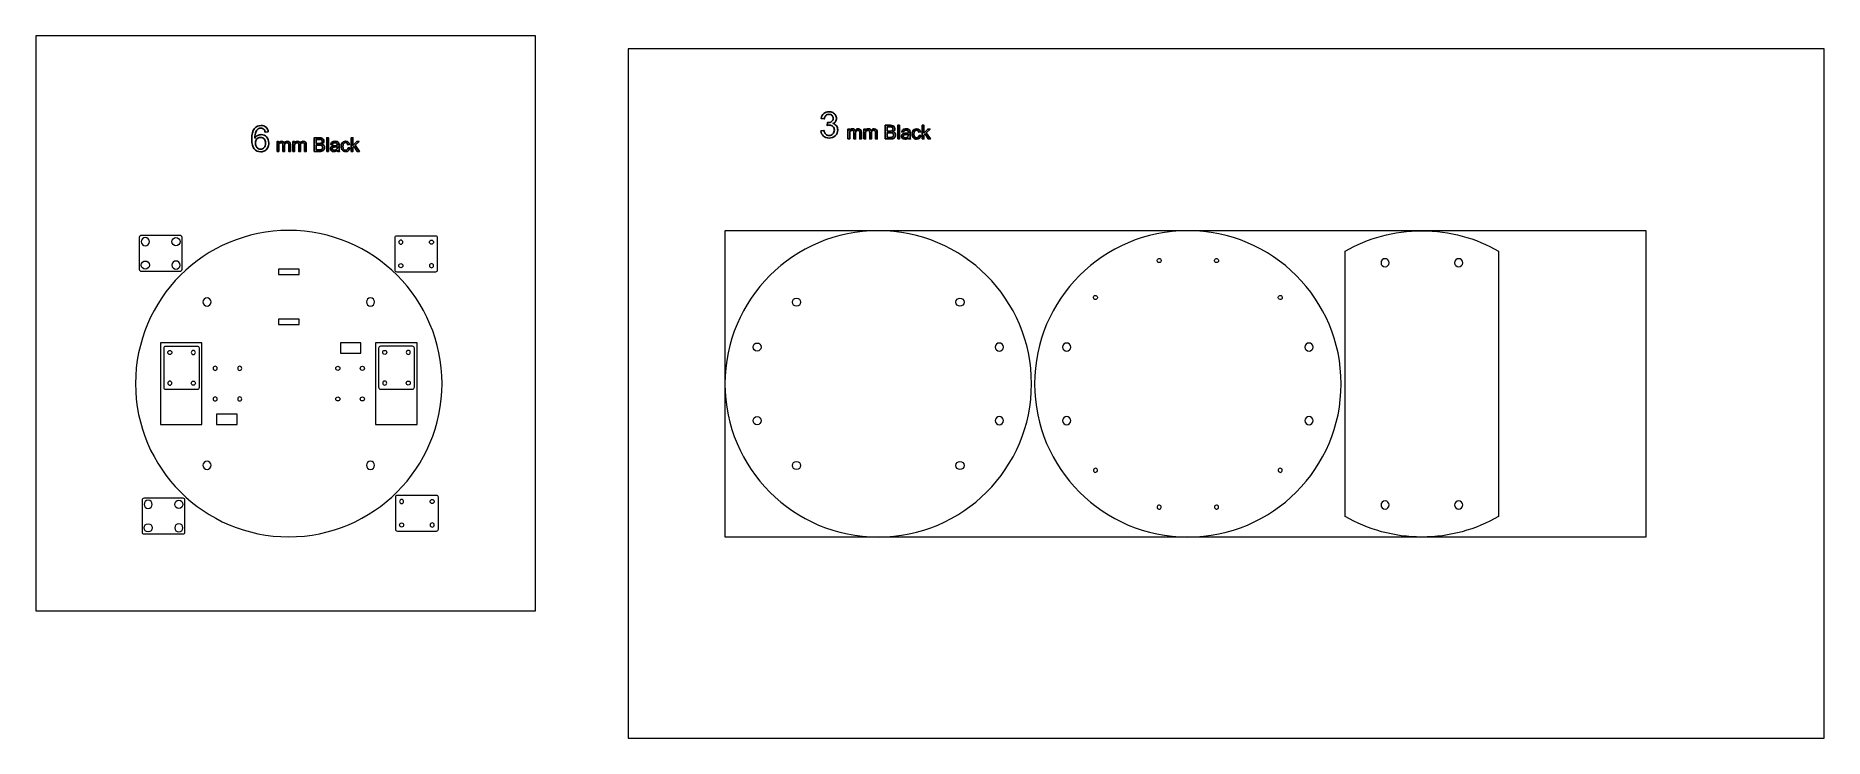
# Model space of a CAD drawing. Header units: inches. Extents: x 22.5 to 91.4, y -12.5 to 14.6.
import ezdxf

# ---------------------------------------------------------------- set-up
doc = ezdxf.new("R2010")
doc.units = ezdxf.units.IN
doc.header["$MEASUREMENT"] = 0
doc.layers.add('Layer 1', color=7, linetype='Continuous')

msp = doc.modelspace()

# ---------------------------------------------------------------- linework, layer by layer
at = {"layer": 'Layer 1', "color": 250, "lineweight": 18}
for points in [[(22.499, -7.562), (41.749, -7.562), (41.749, 14.604), (22.499, 14.604), (22.499, -7.562)], [(45.332, -12.479), (91.415, -12.479), (91.415, 14.104), (45.332, 14.104), (45.332, -12.479)], [(49.057, -4.711), (84.557, -4.711), (84.557, 7.089), (49.057, 7.089), (49.057, -4.711)]]:
    msp.add_lwpolyline(points, close=True, dxfattribs=at)
at = {"layer": 'Layer 1', "color": 250}
for points, knots in [([(31.46, 10.897), (31.46, 10.897), (31.339, 10.887), (31.339, 10.887), (31.339, 10.887), (31.328, 10.935), (31.313, 10.97), (31.293, 10.992), (31.293, 10.992), (31.26, 11.027), (31.219, 11.044), (31.171, 11.044), (31.171, 11.044), (31.132, 11.044), (31.098, 11.033), (31.068, 11.011), (31.068, 11.011), (31.03, 10.983), (31, 10.942), (30.978, 10.889), (30.978, 10.889), (30.956, 10.835), (30.944, 10.758), (30.943, 10.659), (30.943, 10.659), (30.972, 10.703), (31.008, 10.737), (31.051, 10.759), (31.051, 10.759), (31.093, 10.78), (31.138, 10.791), (31.184, 10.791), (31.184, 10.791), (31.266, 10.791), (31.335, 10.761), (31.392, 10.701), (31.392, 10.701), (31.45, 10.641), (31.478, 10.564), (31.478, 10.469), (31.478, 10.469), (31.478, 10.406), (31.465, 10.349), (31.438, 10.295), (31.438, 10.295), (31.411, 10.241), (31.374, 10.2), (31.327, 10.172), (31.327, 10.172), (31.28, 10.143), (31.227, 10.129), (31.167, 10.129), (31.167, 10.129), (31.065, 10.129), (30.982, 10.166), (30.918, 10.241), (30.918, 10.241), (30.854, 10.316), (30.822, 10.44), (30.822, 10.611), (30.822, 10.611), (30.822, 10.803), (30.857, 10.943), (30.928, 11.03), (30.928, 11.03), (30.99, 11.106), (31.073, 11.144), (31.178, 11.144), (31.178, 11.144), (31.256, 11.144), (31.321, 11.122), (31.371, 11.078), (31.371, 11.078), (31.421, 11.035), (31.45, 10.974), (31.46, 10.897)], [0, 0, 0, 0, 0.05, 0.05, 0.05, 0.05, 0.1, 0.1, 0.1, 0.1, 0.15, 0.15, 0.15, 0.15, 0.2, 0.2, 0.2, 0.2, 0.25, 0.25, 0.25, 0.25, 0.3, 0.3, 0.3, 0.3, 0.35, 0.35, 0.35, 0.35, 0.4, 0.4, 0.4, 0.4, 0.45, 0.45, 0.45, 0.45, 0.5, 0.5, 0.5, 0.5, 0.55, 0.55, 0.55, 0.55, 0.6, 0.6, 0.6, 0.6, 0.65, 0.65, 0.65, 0.65, 0.7, 0.7, 0.7, 0.7, 0.75, 0.75, 0.75, 0.75, 0.8, 0.8, 0.8, 0.8, 0.85, 0.85, 0.85, 0.85, 0.9, 0.9, 0.9, 0.9, 1, 1, 1, 1]), ([(52.75, 10.941), (52.75, 10.941), (52.872, 10.957), (52.872, 10.957), (52.872, 10.957), (52.887, 10.888), (52.91, 10.838), (52.944, 10.807), (52.944, 10.807), (52.977, 10.777), (53.018, 10.761), (53.067, 10.761), (53.067, 10.761), (53.125, 10.761), (53.174, 10.781), (53.213, 10.821), (53.213, 10.821), (53.253, 10.861), (53.272, 10.91), (53.272, 10.969), (53.272, 10.969), (53.272, 11.025), (53.254, 11.071), (53.217, 11.108), (53.217, 11.108), (53.181, 11.144), (53.134, 11.163), (53.077, 11.163), (53.077, 11.163), (53.054, 11.163), (53.026, 11.158), (52.991, 11.149), (52.991, 11.149), (52.991, 11.149), (53.005, 11.256), (53.005, 11.256), (53.005, 11.256), (53.013, 11.255), (53.02, 11.254), (53.024, 11.254), (53.024, 11.254), (53.077, 11.254), (53.124, 11.268), (53.165, 11.295), (53.165, 11.295), (53.207, 11.322), (53.228, 11.364), (53.228, 11.42), (53.228, 11.42), (53.228, 11.465), (53.213, 11.502), (53.182, 11.531), (53.182, 11.531), (53.152, 11.561), (53.113, 11.575), (53.065, 11.575), (53.065, 11.575), (53.017, 11.575), (52.978, 11.56), (52.946, 11.53), (52.946, 11.53), (52.914, 11.5), (52.894, 11.455), (52.885, 11.395), (52.885, 11.395), (52.885, 11.395), (52.763, 11.417), (52.763, 11.417), (52.763, 11.417), (52.778, 11.499), (52.812, 11.563), (52.865, 11.608), (52.865, 11.608), (52.917, 11.653), (52.983, 11.675), (53.062, 11.675), (53.062, 11.675), (53.116, 11.675), (53.166, 11.664), (53.212, 11.64), (53.212, 11.64), (53.258, 11.617), (53.293, 11.586), (53.317, 11.545), (53.317, 11.545), (53.341, 11.505), (53.353, 11.463), (53.353, 11.417), (53.353, 11.417), (53.353, 11.375), (53.341, 11.336), (53.318, 11.301), (53.318, 11.301), (53.295, 11.265), (53.261, 11.237), (53.216, 11.217), (53.216, 11.217), (53.275, 11.203), (53.32, 11.175), (53.353, 11.132), (53.353, 11.132), (53.385, 11.089), (53.402, 11.036), (53.402, 10.972), (53.402, 10.972), (53.402, 10.885), (53.37, 10.811), (53.307, 10.751), (53.307, 10.751), (53.243, 10.69), (53.163, 10.66), (53.066, 10.66), (53.066, 10.66), (52.979, 10.66), (52.907, 10.686), (52.849, 10.738), (52.849, 10.738), (52.791, 10.79), (52.758, 10.858), (52.75, 10.941)], [0, 0, 0, 0, 0.032258, 0.032258, 0.032258, 0.032258, 0.064516, 0.064516, 0.064516, 0.064516, 0.096774, 0.096774, 0.096774, 0.096774, 0.129032, 0.129032, 0.129032, 0.129032, 0.16129, 0.16129, 0.16129, 0.16129, 0.193548, 0.193548, 0.193548, 0.193548, 0.225806, 0.225806, 0.225806, 0.225806, 0.258065, 0.258065, 0.258065, 0.258065, 0.290323, 0.290323, 0.290323, 0.290323, 0.322581, 0.322581, 0.322581, 0.322581, 0.354839, 0.354839, 0.354839, 0.354839, 0.387097, 0.387097, 0.387097, 0.387097, 0.419355, 0.419355, 0.419355, 0.419355, 0.451613, 0.451613, 0.451613, 0.451613, 0.483871, 0.483871, 0.483871, 0.483871, 0.516129, 0.516129, 0.516129, 0.516129, 0.548387, 0.548387, 0.548387, 0.548387, 0.580645, 0.580645, 0.580645, 0.580645, 0.612903, 0.612903, 0.612903, 0.612903, 0.645161, 0.645161, 0.645161, 0.645161, 0.677419, 0.677419, 0.677419, 0.677419, 0.709677, 0.709677, 0.709677, 0.709677, 0.741935, 0.741935, 0.741935, 0.741935, 0.774194, 0.774194, 0.774194, 0.774194, 0.806452, 0.806452, 0.806452, 0.806452, 0.83871, 0.83871, 0.83871, 0.83871, 0.870968, 0.870968, 0.870968, 0.870968, 0.903226, 0.903226, 0.903226, 0.903226, 0.935484, 0.935484, 0.935484, 0.935484, 1, 1, 1, 1]), ([(55.231, 10.625), (55.231, 10.625), (55.231, 11.151), (55.231, 11.151), (55.231, 11.151), (55.231, 11.151), (55.429, 11.151), (55.429, 11.151), (55.429, 11.151), (55.469, 11.151), (55.501, 11.146), (55.525, 11.135), (55.525, 11.135), (55.55, 11.125), (55.569, 11.108), (55.582, 11.086), (55.582, 11.086), (55.596, 11.064), (55.603, 11.041), (55.603, 11.017), (55.603, 11.017), (55.603, 10.994), (55.597, 10.973), (55.585, 10.953), (55.585, 10.953), (55.572, 10.933), (55.554, 10.917), (55.529, 10.905), (55.529, 10.905), (55.561, 10.896), (55.586, 10.88), (55.603, 10.857), (55.603, 10.857), (55.62, 10.835), (55.628, 10.808), (55.628, 10.778), (55.628, 10.778), (55.628, 10.753), (55.623, 10.73), (55.613, 10.709), (55.613, 10.709), (55.602, 10.688), (55.589, 10.671), (55.574, 10.66), (55.574, 10.66), (55.559, 10.648), (55.54, 10.64), (55.517, 10.634), (55.517, 10.634), (55.494, 10.628), (55.465, 10.625), (55.432, 10.625), (55.432, 10.625), (55.432, 10.625), (55.231, 10.625), (55.231, 10.625)], [0, 0, 0, 0, 0.066667, 0.066667, 0.066667, 0.066667, 0.133333, 0.133333, 0.133333, 0.133333, 0.2, 0.2, 0.2, 0.2, 0.266667, 0.266667, 0.266667, 0.266667, 0.333333, 0.333333, 0.333333, 0.333333, 0.4, 0.4, 0.4, 0.4, 0.466667, 0.466667, 0.466667, 0.466667, 0.533333, 0.533333, 0.533333, 0.533333, 0.6, 0.6, 0.6, 0.6, 0.666667, 0.666667, 0.666667, 0.666667, 0.733333, 0.733333, 0.733333, 0.733333, 0.8, 0.8, 0.8, 0.8, 0.866667, 0.866667, 0.866667, 0.866667, 1, 1, 1, 1]), ([(55.301, 10.93), (55.301, 10.93), (55.415, 10.93), (55.415, 10.93), (55.415, 10.93), (55.445, 10.93), (55.467, 10.932), (55.481, 10.936), (55.481, 10.936), (55.499, 10.942), (55.512, 10.95), (55.521, 10.963), (55.521, 10.963), (55.53, 10.975), (55.534, 10.99), (55.534, 11.008), (55.534, 11.008), (55.534, 11.026), (55.53, 11.041), (55.522, 11.055), (55.522, 11.055), (55.513, 11.068), (55.501, 11.077), (55.486, 11.082), (55.486, 11.082), (55.47, 11.087), (55.444, 11.089), (55.406, 11.089), (55.406, 11.089), (55.406, 11.089), (55.301, 11.089), (55.301, 11.089), (55.301, 11.089), (55.301, 11.089), (55.301, 10.93), (55.301, 10.93)], [0, 0, 0, 0, 0.1, 0.1, 0.1, 0.1, 0.2, 0.2, 0.2, 0.2, 0.3, 0.3, 0.3, 0.3, 0.4, 0.4, 0.4, 0.4, 0.5, 0.5, 0.5, 0.5, 0.6, 0.6, 0.6, 0.6, 0.7, 0.7, 0.7, 0.7, 0.8, 0.8, 0.8, 0.8, 1, 1, 1, 1]), ([(55.715, 10.625), (55.715, 10.625), (55.715, 11.151), (55.715, 11.151), (55.715, 11.151), (55.715, 11.151), (55.779, 11.151), (55.779, 11.151), (55.779, 11.151), (55.779, 11.151), (55.779, 10.625), (55.779, 10.625), (55.779, 10.625), (55.779, 10.625), (55.715, 10.625), (55.715, 10.625)], [0, 0, 0, 0, 0.2, 0.2, 0.2, 0.2, 0.4, 0.4, 0.4, 0.4, 0.6, 0.6, 0.6, 0.6, 1, 1, 1, 1]), ([(56.656, 10.625), (56.656, 10.625), (56.656, 11.151), (56.656, 11.151), (56.656, 11.151), (56.656, 11.151), (56.721, 11.151), (56.721, 11.151), (56.721, 11.151), (56.721, 11.151), (56.721, 10.851), (56.721, 10.851), (56.721, 10.851), (56.721, 10.851), (56.873, 11.006), (56.873, 11.006), (56.873, 11.006), (56.873, 11.006), (56.957, 11.006), (56.957, 11.006), (56.957, 11.006), (56.957, 11.006), (56.811, 10.865), (56.811, 10.865), (56.811, 10.865), (56.811, 10.865), (56.972, 10.625), (56.972, 10.625), (56.972, 10.625), (56.972, 10.625), (56.892, 10.625), (56.892, 10.625), (56.892, 10.625), (56.892, 10.625), (56.766, 10.82), (56.766, 10.82), (56.766, 10.82), (56.766, 10.82), (56.721, 10.776), (56.721, 10.776), (56.721, 10.776), (56.721, 10.776), (56.721, 10.625), (56.721, 10.625), (56.721, 10.625), (56.721, 10.625), (56.656, 10.625), (56.656, 10.625)], [0, 0, 0, 0, 0.076923, 0.076923, 0.076923, 0.076923, 0.153846, 0.153846, 0.153846, 0.153846, 0.230769, 0.230769, 0.230769, 0.230769, 0.307692, 0.307692, 0.307692, 0.307692, 0.384615, 0.384615, 0.384615, 0.384615, 0.461538, 0.461538, 0.461538, 0.461538, 0.538462, 0.538462, 0.538462, 0.538462, 0.615385, 0.615385, 0.615385, 0.615385, 0.692308, 0.692308, 0.692308, 0.692308, 0.769231, 0.769231, 0.769231, 0.769231, 0.846154, 0.846154, 0.846154, 0.846154, 1, 1, 1, 1]), ([(30.962, 10.468), (30.962, 10.426), (30.971, 10.386), (30.989, 10.347), (30.989, 10.347), (31.007, 10.309), (31.032, 10.28), (31.064, 10.26), (31.064, 10.26), (31.096, 10.24), (31.13, 10.229), (31.165, 10.229), (31.165, 10.229), (31.216, 10.229), (31.261, 10.25), (31.298, 10.292), (31.298, 10.292), (31.335, 10.334), (31.353, 10.39), (31.353, 10.461), (31.353, 10.461), (31.353, 10.53), (31.335, 10.584), (31.298, 10.624), (31.298, 10.624), (31.262, 10.663), (31.216, 10.683), (31.16, 10.683), (31.16, 10.683), (31.105, 10.683), (31.058, 10.663), (31.02, 10.624), (31.02, 10.624), (30.981, 10.584), (30.962, 10.532), (30.962, 10.468)], [0, 0, 0, 0, 0.1, 0.1, 0.1, 0.1, 0.2, 0.2, 0.2, 0.2, 0.3, 0.3, 0.3, 0.3, 0.4, 0.4, 0.4, 0.4, 0.5, 0.5, 0.5, 0.5, 0.6, 0.6, 0.6, 0.6, 0.7, 0.7, 0.7, 0.7, 0.8, 0.8, 0.8, 0.8, 1, 1, 1, 1]), ([(31.795, 10.146), (31.795, 10.146), (31.795, 10.527), (31.795, 10.527), (31.795, 10.527), (31.795, 10.527), (31.852, 10.527), (31.852, 10.527), (31.852, 10.527), (31.852, 10.527), (31.852, 10.474), (31.852, 10.474), (31.852, 10.474), (31.864, 10.492), (31.88, 10.507), (31.9, 10.519), (31.9, 10.519), (31.92, 10.53), (31.943, 10.536), (31.968, 10.536), (31.968, 10.536), (31.996, 10.536), (32.019, 10.53), (32.037, 10.518), (32.037, 10.518), (32.055, 10.506), (32.068, 10.49), (32.075, 10.469), (32.075, 10.469), (32.106, 10.514), (32.145, 10.536), (32.193, 10.536), (32.193, 10.536), (32.231, 10.536), (32.26, 10.525), (32.28, 10.504), (32.28, 10.504), (32.301, 10.483), (32.311, 10.451), (32.311, 10.408), (32.311, 10.408), (32.311, 10.408), (32.311, 10.146), (32.311, 10.146), (32.311, 10.146), (32.311, 10.146), (32.247, 10.146), (32.247, 10.146), (32.247, 10.146), (32.247, 10.146), (32.247, 10.386), (32.247, 10.386), (32.247, 10.386), (32.247, 10.412), (32.245, 10.431), (32.24, 10.442), (32.24, 10.442), (32.236, 10.453), (32.229, 10.462), (32.218, 10.469), (32.218, 10.469), (32.207, 10.476), (32.194, 10.48), (32.179, 10.48), (32.179, 10.48), (32.152, 10.48), (32.13, 10.471), (32.112, 10.453), (32.112, 10.453), (32.094, 10.435), (32.086, 10.407), (32.086, 10.367), (32.086, 10.367), (32.086, 10.367), (32.086, 10.146), (32.086, 10.146), (32.086, 10.146), (32.086, 10.146), (32.021, 10.146), (32.021, 10.146), (32.021, 10.146), (32.021, 10.146), (32.021, 10.394), (32.021, 10.394), (32.021, 10.394), (32.021, 10.422), (32.016, 10.444), (32.005, 10.458), (32.005, 10.458), (31.995, 10.473), (31.977, 10.48), (31.953, 10.48), (31.953, 10.48), (31.935, 10.48), (31.919, 10.475), (31.903, 10.465), (31.903, 10.465), (31.888, 10.456), (31.876, 10.442), (31.87, 10.423), (31.87, 10.423), (31.863, 10.405), (31.859, 10.378), (31.859, 10.344), (31.859, 10.344), (31.859, 10.344), (31.859, 10.146), (31.859, 10.146), (31.859, 10.146), (31.859, 10.146), (31.795, 10.146), (31.795, 10.146)], [0, 0, 0, 0, 0.034483, 0.034483, 0.034483, 0.034483, 0.068966, 0.068966, 0.068966, 0.068966, 0.103448, 0.103448, 0.103448, 0.103448, 0.137931, 0.137931, 0.137931, 0.137931, 0.172414, 0.172414, 0.172414, 0.172414, 0.206897, 0.206897, 0.206897, 0.206897, 0.241379, 0.241379, 0.241379, 0.241379, 0.275862, 0.275862, 0.275862, 0.275862, 0.310345, 0.310345, 0.310345, 0.310345, 0.344828, 0.344828, 0.344828, 0.344828, 0.37931, 0.37931, 0.37931, 0.37931, 0.413793, 0.413793, 0.413793, 0.413793, 0.448276, 0.448276, 0.448276, 0.448276, 0.482759, 0.482759, 0.482759, 0.482759, 0.517241, 0.517241, 0.517241, 0.517241, 0.551724, 0.551724, 0.551724, 0.551724, 0.586207, 0.586207, 0.586207, 0.586207, 0.62069, 0.62069, 0.62069, 0.62069, 0.655172, 0.655172, 0.655172, 0.655172, 0.689655, 0.689655, 0.689655, 0.689655, 0.724138, 0.724138, 0.724138, 0.724138, 0.758621, 0.758621, 0.758621, 0.758621, 0.793103, 0.793103, 0.793103, 0.793103, 0.827586, 0.827586, 0.827586, 0.827586, 0.862069, 0.862069, 0.862069, 0.862069, 0.896552, 0.896552, 0.896552, 0.896552, 0.931034, 0.931034, 0.931034, 0.931034, 1, 1, 1, 1]), ([(32.407, 10.146), (32.407, 10.146), (32.407, 10.527), (32.407, 10.527), (32.407, 10.527), (32.407, 10.527), (32.465, 10.527), (32.465, 10.527), (32.465, 10.527), (32.465, 10.527), (32.465, 10.474), (32.465, 10.474), (32.465, 10.474), (32.477, 10.492), (32.492, 10.507), (32.512, 10.519), (32.512, 10.519), (32.532, 10.53), (32.555, 10.536), (32.58, 10.536), (32.58, 10.536), (32.608, 10.536), (32.631, 10.53), (32.649, 10.518), (32.649, 10.518), (32.668, 10.506), (32.68, 10.49), (32.688, 10.469), (32.688, 10.469), (32.718, 10.514), (32.757, 10.536), (32.805, 10.536), (32.805, 10.536), (32.843, 10.536), (32.872, 10.525), (32.893, 10.504), (32.893, 10.504), (32.913, 10.483), (32.923, 10.451), (32.923, 10.408), (32.923, 10.408), (32.923, 10.408), (32.923, 10.146), (32.923, 10.146), (32.923, 10.146), (32.923, 10.146), (32.859, 10.146), (32.859, 10.146), (32.859, 10.146), (32.859, 10.146), (32.859, 10.386), (32.859, 10.386), (32.859, 10.386), (32.859, 10.412), (32.857, 10.431), (32.853, 10.442), (32.853, 10.442), (32.848, 10.453), (32.841, 10.462), (32.83, 10.469), (32.83, 10.469), (32.819, 10.476), (32.806, 10.48), (32.791, 10.48), (32.791, 10.48), (32.764, 10.48), (32.742, 10.471), (32.724, 10.453), (32.724, 10.453), (32.707, 10.435), (32.698, 10.407), (32.698, 10.367), (32.698, 10.367), (32.698, 10.367), (32.698, 10.146), (32.698, 10.146), (32.698, 10.146), (32.698, 10.146), (32.633, 10.146), (32.633, 10.146), (32.633, 10.146), (32.633, 10.146), (32.633, 10.394), (32.633, 10.394), (32.633, 10.394), (32.633, 10.422), (32.628, 10.444), (32.617, 10.458), (32.617, 10.458), (32.607, 10.473), (32.59, 10.48), (32.566, 10.48), (32.566, 10.48), (32.548, 10.48), (32.531, 10.475), (32.515, 10.465), (32.515, 10.465), (32.5, 10.456), (32.489, 10.442), (32.482, 10.423), (32.482, 10.423), (32.475, 10.405), (32.471, 10.378), (32.471, 10.344), (32.471, 10.344), (32.471, 10.344), (32.471, 10.146), (32.471, 10.146), (32.471, 10.146), (32.471, 10.146), (32.407, 10.146), (32.407, 10.146)], [0, 0, 0, 0, 0.034483, 0.034483, 0.034483, 0.034483, 0.068966, 0.068966, 0.068966, 0.068966, 0.103448, 0.103448, 0.103448, 0.103448, 0.137931, 0.137931, 0.137931, 0.137931, 0.172414, 0.172414, 0.172414, 0.172414, 0.206897, 0.206897, 0.206897, 0.206897, 0.241379, 0.241379, 0.241379, 0.241379, 0.275862, 0.275862, 0.275862, 0.275862, 0.310345, 0.310345, 0.310345, 0.310345, 0.344828, 0.344828, 0.344828, 0.344828, 0.37931, 0.37931, 0.37931, 0.37931, 0.413793, 0.413793, 0.413793, 0.413793, 0.448276, 0.448276, 0.448276, 0.448276, 0.482759, 0.482759, 0.482759, 0.482759, 0.517241, 0.517241, 0.517241, 0.517241, 0.551724, 0.551724, 0.551724, 0.551724, 0.586207, 0.586207, 0.586207, 0.586207, 0.62069, 0.62069, 0.62069, 0.62069, 0.655172, 0.655172, 0.655172, 0.655172, 0.689655, 0.689655, 0.689655, 0.689655, 0.724138, 0.724138, 0.724138, 0.724138, 0.758621, 0.758621, 0.758621, 0.758621, 0.793103, 0.793103, 0.793103, 0.793103, 0.827586, 0.827586, 0.827586, 0.827586, 0.862069, 0.862069, 0.862069, 0.862069, 0.896552, 0.896552, 0.896552, 0.896552, 0.931034, 0.931034, 0.931034, 0.931034, 1, 1, 1, 1]), ([(33.229, 10.146), (33.229, 10.146), (33.229, 10.672), (33.229, 10.672), (33.229, 10.672), (33.229, 10.672), (33.426, 10.672), (33.426, 10.672), (33.426, 10.672), (33.466, 10.672), (33.498, 10.667), (33.523, 10.656), (33.523, 10.656), (33.547, 10.646), (33.566, 10.629), (33.58, 10.607), (33.58, 10.607), (33.593, 10.585), (33.6, 10.562), (33.6, 10.538), (33.6, 10.538), (33.6, 10.515), (33.594, 10.494), (33.582, 10.474), (33.582, 10.474), (33.57, 10.454), (33.551, 10.438), (33.527, 10.426), (33.527, 10.426), (33.559, 10.417), (33.583, 10.401), (33.6, 10.378), (33.6, 10.378), (33.617, 10.356), (33.626, 10.329), (33.626, 10.299), (33.626, 10.299), (33.626, 10.274), (33.621, 10.251), (33.61, 10.23), (33.61, 10.23), (33.6, 10.209), (33.587, 10.192), (33.572, 10.181), (33.572, 10.181), (33.556, 10.169), (33.537, 10.161), (33.514, 10.155), (33.514, 10.155), (33.491, 10.149), (33.463, 10.146), (33.429, 10.146), (33.429, 10.146), (33.429, 10.146), (33.229, 10.146), (33.229, 10.146)], [0, 0, 0, 0, 0.066667, 0.066667, 0.066667, 0.066667, 0.133333, 0.133333, 0.133333, 0.133333, 0.2, 0.2, 0.2, 0.2, 0.266667, 0.266667, 0.266667, 0.266667, 0.333333, 0.333333, 0.333333, 0.333333, 0.4, 0.4, 0.4, 0.4, 0.466667, 0.466667, 0.466667, 0.466667, 0.533333, 0.533333, 0.533333, 0.533333, 0.6, 0.6, 0.6, 0.6, 0.666667, 0.666667, 0.666667, 0.666667, 0.733333, 0.733333, 0.733333, 0.733333, 0.8, 0.8, 0.8, 0.8, 0.866667, 0.866667, 0.866667, 0.866667, 1, 1, 1, 1]), ([(33.298, 10.451), (33.298, 10.451), (33.412, 10.451), (33.412, 10.451), (33.412, 10.451), (33.443, 10.451), (33.465, 10.453), (33.478, 10.457), (33.478, 10.457), (33.496, 10.462), (33.509, 10.471), (33.518, 10.483), (33.518, 10.483), (33.527, 10.496), (33.532, 10.511), (33.532, 10.529), (33.532, 10.529), (33.532, 10.547), (33.528, 10.562), (33.519, 10.575), (33.519, 10.575), (33.511, 10.589), (33.499, 10.598), (33.483, 10.603), (33.483, 10.603), (33.468, 10.608), (33.441, 10.61), (33.403, 10.61), (33.403, 10.61), (33.403, 10.61), (33.298, 10.61), (33.298, 10.61), (33.298, 10.61), (33.298, 10.61), (33.298, 10.451), (33.298, 10.451)], [0, 0, 0, 0, 0.1, 0.1, 0.1, 0.1, 0.2, 0.2, 0.2, 0.2, 0.3, 0.3, 0.3, 0.3, 0.4, 0.4, 0.4, 0.4, 0.5, 0.5, 0.5, 0.5, 0.6, 0.6, 0.6, 0.6, 0.7, 0.7, 0.7, 0.7, 0.8, 0.8, 0.8, 0.8, 1, 1, 1, 1]), ([(33.298, 10.208), (33.298, 10.208), (33.429, 10.208), (33.429, 10.208), (33.429, 10.208), (33.452, 10.208), (33.468, 10.209), (33.477, 10.211), (33.477, 10.211), (33.493, 10.214), (33.506, 10.218), (33.517, 10.225), (33.517, 10.225), (33.528, 10.232), (33.536, 10.241), (33.543, 10.254), (33.543, 10.254), (33.55, 10.267), (33.554, 10.282), (33.554, 10.299), (33.554, 10.299), (33.554, 10.318), (33.549, 10.335), (33.539, 10.35), (33.539, 10.35), (33.529, 10.364), (33.515, 10.374), (33.497, 10.38), (33.497, 10.38), (33.479, 10.386), (33.453, 10.389), (33.42, 10.389), (33.42, 10.389), (33.42, 10.389), (33.298, 10.389), (33.298, 10.389), (33.298, 10.389), (33.298, 10.389), (33.298, 10.208), (33.298, 10.208)], [0, 0, 0, 0, 0.090909, 0.090909, 0.090909, 0.090909, 0.181818, 0.181818, 0.181818, 0.181818, 0.272727, 0.272727, 0.272727, 0.272727, 0.363636, 0.363636, 0.363636, 0.363636, 0.454545, 0.454545, 0.454545, 0.454545, 0.545455, 0.545455, 0.545455, 0.545455, 0.636364, 0.636364, 0.636364, 0.636364, 0.727273, 0.727273, 0.727273, 0.727273, 0.818182, 0.818182, 0.818182, 0.818182, 1, 1, 1, 1]), ([(33.712, 10.146), (33.712, 10.146), (33.712, 10.672), (33.712, 10.672), (33.712, 10.672), (33.712, 10.672), (33.777, 10.672), (33.777, 10.672), (33.777, 10.672), (33.777, 10.672), (33.777, 10.146), (33.777, 10.146), (33.777, 10.146), (33.777, 10.146), (33.712, 10.146), (33.712, 10.146)], [0, 0, 0, 0, 0.2, 0.2, 0.2, 0.2, 0.4, 0.4, 0.4, 0.4, 0.6, 0.6, 0.6, 0.6, 1, 1, 1, 1]), ([(34.125, 10.193), (34.101, 10.173), (34.078, 10.158), (34.056, 10.15), (34.056, 10.15), (34.034, 10.142), (34.01, 10.137), (33.985, 10.137), (33.985, 10.137), (33.943, 10.137), (33.911, 10.148), (33.889, 10.168), (33.889, 10.168), (33.866, 10.189), (33.855, 10.215), (33.855, 10.246), (33.855, 10.246), (33.855, 10.265), (33.859, 10.282), (33.868, 10.298), (33.868, 10.298), (33.876, 10.313), (33.887, 10.325), (33.901, 10.335), (33.901, 10.335), (33.915, 10.344), (33.93, 10.351), (33.947, 10.356), (33.947, 10.356), (33.96, 10.359), (33.979, 10.363), (34.005, 10.366), (34.005, 10.366), (34.057, 10.372), (34.095, 10.379), (34.12, 10.388), (34.12, 10.388), (34.12, 10.397), (34.12, 10.402), (34.12, 10.405), (34.12, 10.405), (34.12, 10.431), (34.114, 10.45), (34.102, 10.46), (34.102, 10.46), (34.086, 10.475), (34.061, 10.482), (34.029, 10.482), (34.029, 10.482), (33.998, 10.482), (33.976, 10.477), (33.961, 10.466), (33.961, 10.466), (33.947, 10.456), (33.936, 10.437), (33.929, 10.41), (33.929, 10.41), (33.929, 10.41), (33.866, 10.418), (33.866, 10.418), (33.866, 10.418), (33.872, 10.445), (33.881, 10.467), (33.894, 10.484), (33.894, 10.484), (33.907, 10.501), (33.927, 10.513), (33.951, 10.522), (33.951, 10.522), (33.976, 10.531), (34.005, 10.536), (34.038, 10.536), (34.038, 10.536), (34.07, 10.536), (34.097, 10.532), (34.117, 10.524), (34.117, 10.524), (34.137, 10.517), (34.152, 10.507), (34.162, 10.495), (34.162, 10.495), (34.172, 10.484), (34.178, 10.469), (34.182, 10.451), (34.182, 10.451), (34.184, 10.44), (34.185, 10.421), (34.185, 10.392), (34.185, 10.392), (34.185, 10.392), (34.185, 10.306), (34.185, 10.306), (34.185, 10.306), (34.185, 10.246), (34.187, 10.208), (34.19, 10.192), (34.19, 10.192), (34.192, 10.176), (34.198, 10.161), (34.206, 10.146), (34.206, 10.146), (34.206, 10.146), (34.138, 10.146), (34.138, 10.146), (34.138, 10.146), (34.132, 10.159), (34.127, 10.175), (34.125, 10.193)], [0, 0, 0, 0, 0.035714, 0.035714, 0.035714, 0.035714, 0.071429, 0.071429, 0.071429, 0.071429, 0.107143, 0.107143, 0.107143, 0.107143, 0.142857, 0.142857, 0.142857, 0.142857, 0.178571, 0.178571, 0.178571, 0.178571, 0.214286, 0.214286, 0.214286, 0.214286, 0.25, 0.25, 0.25, 0.25, 0.285714, 0.285714, 0.285714, 0.285714, 0.321429, 0.321429, 0.321429, 0.321429, 0.357143, 0.357143, 0.357143, 0.357143, 0.392857, 0.392857, 0.392857, 0.392857, 0.428571, 0.428571, 0.428571, 0.428571, 0.464286, 0.464286, 0.464286, 0.464286, 0.5, 0.5, 0.5, 0.5, 0.535714, 0.535714, 0.535714, 0.535714, 0.571429, 0.571429, 0.571429, 0.571429, 0.607143, 0.607143, 0.607143, 0.607143, 0.642857, 0.642857, 0.642857, 0.642857, 0.678571, 0.678571, 0.678571, 0.678571, 0.714286, 0.714286, 0.714286, 0.714286, 0.75, 0.75, 0.75, 0.75, 0.785714, 0.785714, 0.785714, 0.785714, 0.821429, 0.821429, 0.821429, 0.821429, 0.857143, 0.857143, 0.857143, 0.857143, 0.892857, 0.892857, 0.892857, 0.892857, 0.928571, 0.928571, 0.928571, 0.928571, 1, 1, 1, 1]), ([(34.534, 10.286), (34.534, 10.286), (34.598, 10.277), (34.598, 10.277), (34.598, 10.277), (34.591, 10.234), (34.573, 10.199), (34.544, 10.175), (34.544, 10.175), (34.516, 10.15), (34.481, 10.137), (34.439, 10.137), (34.439, 10.137), (34.387, 10.137), (34.345, 10.154), (34.313, 10.189), (34.313, 10.189), (34.282, 10.223), (34.266, 10.271), (34.266, 10.335), (34.266, 10.335), (34.266, 10.376), (34.273, 10.412), (34.286, 10.443), (34.286, 10.443), (34.3, 10.474), (34.321, 10.497), (34.349, 10.513), (34.349, 10.513), (34.376, 10.528), (34.407, 10.536), (34.439, 10.536), (34.439, 10.536), (34.481, 10.536), (34.515, 10.525), (34.541, 10.504), (34.541, 10.504), (34.567, 10.483), (34.584, 10.454), (34.592, 10.415), (34.592, 10.415), (34.592, 10.415), (34.529, 10.405), (34.529, 10.405), (34.529, 10.405), (34.523, 10.431), (34.512, 10.45), (34.497, 10.463), (34.497, 10.463), (34.482, 10.476), (34.464, 10.483), (34.442, 10.483), (34.442, 10.483), (34.409, 10.483), (34.383, 10.471), (34.363, 10.448), (34.363, 10.448), (34.342, 10.424), (34.332, 10.387), (34.332, 10.337), (34.332, 10.337), (34.332, 10.286), (34.342, 10.249), (34.362, 10.225), (34.362, 10.225), (34.381, 10.202), (34.407, 10.19), (34.438, 10.19), (34.438, 10.19), (34.464, 10.19), (34.485, 10.198), (34.502, 10.214), (34.502, 10.214), (34.519, 10.229), (34.53, 10.253), (34.534, 10.286)], [0, 0, 0, 0, 0.05, 0.05, 0.05, 0.05, 0.1, 0.1, 0.1, 0.1, 0.15, 0.15, 0.15, 0.15, 0.2, 0.2, 0.2, 0.2, 0.25, 0.25, 0.25, 0.25, 0.3, 0.3, 0.3, 0.3, 0.35, 0.35, 0.35, 0.35, 0.4, 0.4, 0.4, 0.4, 0.45, 0.45, 0.45, 0.45, 0.5, 0.5, 0.5, 0.5, 0.55, 0.55, 0.55, 0.55, 0.6, 0.6, 0.6, 0.6, 0.65, 0.65, 0.65, 0.65, 0.7, 0.7, 0.7, 0.7, 0.75, 0.75, 0.75, 0.75, 0.8, 0.8, 0.8, 0.8, 0.85, 0.85, 0.85, 0.85, 0.9, 0.9, 0.9, 0.9, 1, 1, 1, 1]), ([(34.653, 10.146), (34.653, 10.146), (34.653, 10.672), (34.653, 10.672), (34.653, 10.672), (34.653, 10.672), (34.718, 10.672), (34.718, 10.672), (34.718, 10.672), (34.718, 10.672), (34.718, 10.372), (34.718, 10.372), (34.718, 10.372), (34.718, 10.372), (34.871, 10.527), (34.871, 10.527), (34.871, 10.527), (34.871, 10.527), (34.954, 10.527), (34.954, 10.527), (34.954, 10.527), (34.954, 10.527), (34.809, 10.386), (34.809, 10.386), (34.809, 10.386), (34.809, 10.386), (34.969, 10.146), (34.969, 10.146), (34.969, 10.146), (34.969, 10.146), (34.889, 10.146), (34.889, 10.146), (34.889, 10.146), (34.889, 10.146), (34.764, 10.341), (34.764, 10.341), (34.764, 10.341), (34.764, 10.341), (34.718, 10.297), (34.718, 10.297), (34.718, 10.297), (34.718, 10.297), (34.718, 10.146), (34.718, 10.146), (34.718, 10.146), (34.718, 10.146), (34.653, 10.146), (34.653, 10.146)], [0, 0, 0, 0, 0.076923, 0.076923, 0.076923, 0.076923, 0.153846, 0.153846, 0.153846, 0.153846, 0.230769, 0.230769, 0.230769, 0.230769, 0.307692, 0.307692, 0.307692, 0.307692, 0.384615, 0.384615, 0.384615, 0.384615, 0.461538, 0.461538, 0.461538, 0.461538, 0.538462, 0.538462, 0.538462, 0.538462, 0.615385, 0.615385, 0.615385, 0.615385, 0.692308, 0.692308, 0.692308, 0.692308, 0.769231, 0.769231, 0.769231, 0.769231, 0.846154, 0.846154, 0.846154, 0.846154, 1, 1, 1, 1]), ([(53.797, 10.625), (53.797, 10.625), (53.797, 11.006), (53.797, 11.006), (53.797, 11.006), (53.797, 11.006), (53.855, 11.006), (53.855, 11.006), (53.855, 11.006), (53.855, 11.006), (53.855, 10.953), (53.855, 10.953), (53.855, 10.953), (53.867, 10.971), (53.883, 10.987), (53.903, 10.998), (53.903, 10.998), (53.922, 11.009), (53.945, 11.015), (53.97, 11.015), (53.97, 11.015), (53.999, 11.015), (54.022, 11.009), (54.04, 10.997), (54.04, 10.997), (54.058, 10.986), (54.071, 10.969), (54.078, 10.948), (54.078, 10.948), (54.108, 10.993), (54.147, 11.015), (54.196, 11.015), (54.196, 11.015), (54.234, 11.015), (54.263, 11.004), (54.283, 10.983), (54.283, 10.983), (54.303, 10.963), (54.313, 10.93), (54.313, 10.887), (54.313, 10.887), (54.313, 10.887), (54.313, 10.625), (54.313, 10.625), (54.313, 10.625), (54.313, 10.625), (54.249, 10.625), (54.249, 10.625), (54.249, 10.625), (54.249, 10.625), (54.249, 10.865), (54.249, 10.865), (54.249, 10.865), (54.249, 10.891), (54.247, 10.91), (54.243, 10.921), (54.243, 10.921), (54.239, 10.932), (54.231, 10.942), (54.22, 10.949), (54.22, 10.949), (54.209, 10.955), (54.196, 10.959), (54.181, 10.959), (54.181, 10.959), (54.155, 10.959), (54.132, 10.95), (54.115, 10.932), (54.115, 10.932), (54.097, 10.914), (54.088, 10.886), (54.088, 10.847), (54.088, 10.847), (54.088, 10.847), (54.088, 10.625), (54.088, 10.625), (54.088, 10.625), (54.088, 10.625), (54.023, 10.625), (54.023, 10.625), (54.023, 10.625), (54.023, 10.625), (54.023, 10.873), (54.023, 10.873), (54.023, 10.873), (54.023, 10.902), (54.018, 10.923), (54.008, 10.937), (54.008, 10.937), (53.997, 10.952), (53.98, 10.959), (53.956, 10.959), (53.956, 10.959), (53.938, 10.959), (53.921, 10.954), (53.906, 10.945), (53.906, 10.945), (53.89, 10.935), (53.879, 10.921), (53.872, 10.903), (53.872, 10.903), (53.865, 10.884), (53.862, 10.858), (53.862, 10.823), (53.862, 10.823), (53.862, 10.823), (53.862, 10.625), (53.862, 10.625), (53.862, 10.625), (53.862, 10.625), (53.797, 10.625), (53.797, 10.625)], [0, 0, 0, 0, 0.034483, 0.034483, 0.034483, 0.034483, 0.068966, 0.068966, 0.068966, 0.068966, 0.103448, 0.103448, 0.103448, 0.103448, 0.137931, 0.137931, 0.137931, 0.137931, 0.172414, 0.172414, 0.172414, 0.172414, 0.206897, 0.206897, 0.206897, 0.206897, 0.241379, 0.241379, 0.241379, 0.241379, 0.275862, 0.275862, 0.275862, 0.275862, 0.310345, 0.310345, 0.310345, 0.310345, 0.344828, 0.344828, 0.344828, 0.344828, 0.37931, 0.37931, 0.37931, 0.37931, 0.413793, 0.413793, 0.413793, 0.413793, 0.448276, 0.448276, 0.448276, 0.448276, 0.482759, 0.482759, 0.482759, 0.482759, 0.517241, 0.517241, 0.517241, 0.517241, 0.551724, 0.551724, 0.551724, 0.551724, 0.586207, 0.586207, 0.586207, 0.586207, 0.62069, 0.62069, 0.62069, 0.62069, 0.655172, 0.655172, 0.655172, 0.655172, 0.689655, 0.689655, 0.689655, 0.689655, 0.724138, 0.724138, 0.724138, 0.724138, 0.758621, 0.758621, 0.758621, 0.758621, 0.793103, 0.793103, 0.793103, 0.793103, 0.827586, 0.827586, 0.827586, 0.827586, 0.862069, 0.862069, 0.862069, 0.862069, 0.896552, 0.896552, 0.896552, 0.896552, 0.931034, 0.931034, 0.931034, 0.931034, 1, 1, 1, 1]), ([(54.409, 10.625), (54.409, 10.625), (54.409, 11.006), (54.409, 11.006), (54.409, 11.006), (54.409, 11.006), (54.467, 11.006), (54.467, 11.006), (54.467, 11.006), (54.467, 11.006), (54.467, 10.953), (54.467, 10.953), (54.467, 10.953), (54.479, 10.971), (54.495, 10.987), (54.515, 10.998), (54.515, 10.998), (54.535, 11.009), (54.557, 11.015), (54.583, 11.015), (54.583, 11.015), (54.611, 11.015), (54.634, 11.009), (54.652, 10.997), (54.652, 10.997), (54.67, 10.986), (54.683, 10.969), (54.69, 10.948), (54.69, 10.948), (54.72, 10.993), (54.76, 11.015), (54.808, 11.015), (54.808, 11.015), (54.846, 11.015), (54.875, 11.004), (54.895, 10.983), (54.895, 10.983), (54.916, 10.963), (54.926, 10.93), (54.926, 10.887), (54.926, 10.887), (54.926, 10.887), (54.926, 10.625), (54.926, 10.625), (54.926, 10.625), (54.926, 10.625), (54.861, 10.625), (54.861, 10.625), (54.861, 10.625), (54.861, 10.625), (54.861, 10.865), (54.861, 10.865), (54.861, 10.865), (54.861, 10.891), (54.859, 10.91), (54.855, 10.921), (54.855, 10.921), (54.851, 10.932), (54.843, 10.942), (54.832, 10.949), (54.832, 10.949), (54.821, 10.955), (54.808, 10.959), (54.794, 10.959), (54.794, 10.959), (54.767, 10.959), (54.745, 10.95), (54.727, 10.932), (54.727, 10.932), (54.709, 10.914), (54.7, 10.886), (54.7, 10.847), (54.7, 10.847), (54.7, 10.847), (54.7, 10.625), (54.7, 10.625), (54.7, 10.625), (54.7, 10.625), (54.636, 10.625), (54.636, 10.625), (54.636, 10.625), (54.636, 10.625), (54.636, 10.873), (54.636, 10.873), (54.636, 10.873), (54.636, 10.902), (54.63, 10.923), (54.62, 10.937), (54.62, 10.937), (54.609, 10.952), (54.592, 10.959), (54.568, 10.959), (54.568, 10.959), (54.55, 10.959), (54.533, 10.954), (54.518, 10.945), (54.518, 10.945), (54.502, 10.935), (54.491, 10.921), (54.484, 10.903), (54.484, 10.903), (54.477, 10.884), (54.474, 10.858), (54.474, 10.823), (54.474, 10.823), (54.474, 10.823), (54.474, 10.625), (54.474, 10.625), (54.474, 10.625), (54.474, 10.625), (54.409, 10.625), (54.409, 10.625)], [0, 0, 0, 0, 0.034483, 0.034483, 0.034483, 0.034483, 0.068966, 0.068966, 0.068966, 0.068966, 0.103448, 0.103448, 0.103448, 0.103448, 0.137931, 0.137931, 0.137931, 0.137931, 0.172414, 0.172414, 0.172414, 0.172414, 0.206897, 0.206897, 0.206897, 0.206897, 0.241379, 0.241379, 0.241379, 0.241379, 0.275862, 0.275862, 0.275862, 0.275862, 0.310345, 0.310345, 0.310345, 0.310345, 0.344828, 0.344828, 0.344828, 0.344828, 0.37931, 0.37931, 0.37931, 0.37931, 0.413793, 0.413793, 0.413793, 0.413793, 0.448276, 0.448276, 0.448276, 0.448276, 0.482759, 0.482759, 0.482759, 0.482759, 0.517241, 0.517241, 0.517241, 0.517241, 0.551724, 0.551724, 0.551724, 0.551724, 0.586207, 0.586207, 0.586207, 0.586207, 0.62069, 0.62069, 0.62069, 0.62069, 0.655172, 0.655172, 0.655172, 0.655172, 0.689655, 0.689655, 0.689655, 0.689655, 0.724138, 0.724138, 0.724138, 0.724138, 0.758621, 0.758621, 0.758621, 0.758621, 0.793103, 0.793103, 0.793103, 0.793103, 0.827586, 0.827586, 0.827586, 0.827586, 0.862069, 0.862069, 0.862069, 0.862069, 0.896552, 0.896552, 0.896552, 0.896552, 0.931034, 0.931034, 0.931034, 0.931034, 1, 1, 1, 1]), ([(55.301, 10.687), (55.301, 10.687), (55.432, 10.687), (55.432, 10.687), (55.432, 10.687), (55.454, 10.687), (55.47, 10.688), (55.479, 10.69), (55.479, 10.69), (55.495, 10.693), (55.509, 10.697), (55.519, 10.704), (55.519, 10.704), (55.53, 10.711), (55.539, 10.721), (55.546, 10.733), (55.546, 10.733), (55.553, 10.746), (55.556, 10.761), (55.556, 10.778), (55.556, 10.778), (55.556, 10.797), (55.551, 10.814), (55.541, 10.829), (55.541, 10.829), (55.531, 10.843), (55.517, 10.854), (55.499, 10.859), (55.499, 10.859), (55.482, 10.865), (55.456, 10.868), (55.422, 10.868), (55.422, 10.868), (55.422, 10.868), (55.301, 10.868), (55.301, 10.868), (55.301, 10.868), (55.301, 10.868), (55.301, 10.687), (55.301, 10.687)], [0, 0, 0, 0, 0.090909, 0.090909, 0.090909, 0.090909, 0.181818, 0.181818, 0.181818, 0.181818, 0.272727, 0.272727, 0.272727, 0.272727, 0.363636, 0.363636, 0.363636, 0.363636, 0.454545, 0.454545, 0.454545, 0.454545, 0.545455, 0.545455, 0.545455, 0.545455, 0.636364, 0.636364, 0.636364, 0.636364, 0.727273, 0.727273, 0.727273, 0.727273, 0.818182, 0.818182, 0.818182, 0.818182, 1, 1, 1, 1]), ([(56.128, 10.672), (56.104, 10.652), (56.081, 10.638), (56.059, 10.629), (56.059, 10.629), (56.037, 10.621), (56.013, 10.617), (55.988, 10.617), (55.988, 10.617), (55.946, 10.617), (55.914, 10.627), (55.891, 10.647), (55.891, 10.647), (55.869, 10.668), (55.857, 10.694), (55.857, 10.726), (55.857, 10.726), (55.857, 10.744), (55.862, 10.761), (55.87, 10.777), (55.87, 10.777), (55.879, 10.792), (55.89, 10.805), (55.903, 10.814), (55.903, 10.814), (55.917, 10.823), (55.933, 10.83), (55.95, 10.835), (55.95, 10.835), (55.963, 10.838), (55.982, 10.842), (56.007, 10.845), (56.007, 10.845), (56.06, 10.851), (56.098, 10.858), (56.123, 10.867), (56.123, 10.867), (56.123, 10.876), (56.123, 10.882), (56.123, 10.884), (56.123, 10.884), (56.123, 10.91), (56.117, 10.929), (56.105, 10.939), (56.105, 10.939), (56.088, 10.954), (56.064, 10.961), (56.031, 10.961), (56.031, 10.961), (56.001, 10.961), (55.978, 10.956), (55.964, 10.945), (55.964, 10.945), (55.949, 10.935), (55.939, 10.916), (55.932, 10.889), (55.932, 10.889), (55.932, 10.889), (55.869, 10.898), (55.869, 10.898), (55.869, 10.898), (55.874, 10.925), (55.884, 10.946), (55.897, 10.963), (55.897, 10.963), (55.91, 10.98), (55.929, 10.993), (55.954, 11.001), (55.954, 11.001), (55.979, 11.01), (56.008, 11.015), (56.04, 11.015), (56.04, 11.015), (56.073, 11.015), (56.099, 11.011), (56.12, 11.003), (56.12, 11.003), (56.14, 10.996), (56.155, 10.986), (56.165, 10.975), (56.165, 10.975), (56.174, 10.963), (56.181, 10.948), (56.185, 10.931), (56.185, 10.931), (56.187, 10.92), (56.188, 10.9), (56.188, 10.871), (56.188, 10.871), (56.188, 10.871), (56.188, 10.785), (56.188, 10.785), (56.188, 10.785), (56.188, 10.725), (56.189, 10.687), (56.192, 10.671), (56.192, 10.671), (56.195, 10.655), (56.2, 10.64), (56.208, 10.625), (56.208, 10.625), (56.208, 10.625), (56.141, 10.625), (56.141, 10.625), (56.141, 10.625), (56.134, 10.639), (56.13, 10.654), (56.128, 10.672)], [0, 0, 0, 0, 0.035714, 0.035714, 0.035714, 0.035714, 0.071429, 0.071429, 0.071429, 0.071429, 0.107143, 0.107143, 0.107143, 0.107143, 0.142857, 0.142857, 0.142857, 0.142857, 0.178571, 0.178571, 0.178571, 0.178571, 0.214286, 0.214286, 0.214286, 0.214286, 0.25, 0.25, 0.25, 0.25, 0.285714, 0.285714, 0.285714, 0.285714, 0.321429, 0.321429, 0.321429, 0.321429, 0.357143, 0.357143, 0.357143, 0.357143, 0.392857, 0.392857, 0.392857, 0.392857, 0.428571, 0.428571, 0.428571, 0.428571, 0.464286, 0.464286, 0.464286, 0.464286, 0.5, 0.5, 0.5, 0.5, 0.535714, 0.535714, 0.535714, 0.535714, 0.571429, 0.571429, 0.571429, 0.571429, 0.607143, 0.607143, 0.607143, 0.607143, 0.642857, 0.642857, 0.642857, 0.642857, 0.678571, 0.678571, 0.678571, 0.678571, 0.714286, 0.714286, 0.714286, 0.714286, 0.75, 0.75, 0.75, 0.75, 0.785714, 0.785714, 0.785714, 0.785714, 0.821429, 0.821429, 0.821429, 0.821429, 0.857143, 0.857143, 0.857143, 0.857143, 0.892857, 0.892857, 0.892857, 0.892857, 0.928571, 0.928571, 0.928571, 0.928571, 1, 1, 1, 1]), ([(56.123, 10.817), (56.099, 10.807), (56.064, 10.799), (56.017, 10.792), (56.017, 10.792), (55.991, 10.788), (55.972, 10.784), (55.961, 10.779), (55.961, 10.779), (55.95, 10.774), (55.941, 10.767), (55.935, 10.758), (55.935, 10.758), (55.929, 10.749), (55.926, 10.739), (55.926, 10.727), (55.926, 10.727), (55.926, 10.71), (55.933, 10.696), (55.946, 10.684), (55.946, 10.684), (55.959, 10.673), (55.978, 10.667), (56.003, 10.667), (56.003, 10.667), (56.028, 10.667), (56.05, 10.673), (56.069, 10.683), (56.069, 10.683), (56.089, 10.694), (56.103, 10.709), (56.112, 10.728), (56.112, 10.728), (56.119, 10.743), (56.123, 10.764), (56.123, 10.793), (56.123, 10.793), (56.123, 10.793), (56.123, 10.817), (56.123, 10.817)], [0, 0, 0, 0, 0.090909, 0.090909, 0.090909, 0.090909, 0.181818, 0.181818, 0.181818, 0.181818, 0.272727, 0.272727, 0.272727, 0.272727, 0.363636, 0.363636, 0.363636, 0.363636, 0.454545, 0.454545, 0.454545, 0.454545, 0.545455, 0.545455, 0.545455, 0.545455, 0.636364, 0.636364, 0.636364, 0.636364, 0.727273, 0.727273, 0.727273, 0.727273, 0.818182, 0.818182, 0.818182, 0.818182, 1, 1, 1, 1]), ([(56.537, 10.765), (56.537, 10.765), (56.6, 10.756), (56.6, 10.756), (56.6, 10.756), (56.593, 10.713), (56.576, 10.678), (56.547, 10.654), (56.547, 10.654), (56.518, 10.629), (56.483, 10.617), (56.442, 10.617), (56.442, 10.617), (56.39, 10.617), (56.347, 10.634), (56.316, 10.668), (56.316, 10.668), (56.284, 10.702), (56.268, 10.751), (56.268, 10.814), (56.268, 10.814), (56.268, 10.855), (56.275, 10.891), (56.289, 10.922), (56.289, 10.922), (56.302, 10.953), (56.323, 10.976), (56.351, 10.992), (56.351, 10.992), (56.379, 11.007), (56.409, 11.015), (56.442, 11.015), (56.442, 11.015), (56.483, 11.015), (56.517, 11.004), (56.543, 10.983), (56.543, 10.983), (56.57, 10.963), (56.587, 10.933), (56.594, 10.894), (56.594, 10.894), (56.594, 10.894), (56.531, 10.885), (56.531, 10.885), (56.531, 10.885), (56.525, 10.91), (56.515, 10.929), (56.5, 10.942), (56.5, 10.942), (56.484, 10.955), (56.466, 10.962), (56.445, 10.962), (56.445, 10.962), (56.412, 10.962), (56.385, 10.95), (56.365, 10.927), (56.365, 10.927), (56.345, 10.903), (56.335, 10.867), (56.335, 10.816), (56.335, 10.816), (56.335, 10.765), (56.344, 10.728), (56.364, 10.704), (56.364, 10.704), (56.384, 10.681), (56.409, 10.67), (56.441, 10.67), (56.441, 10.67), (56.466, 10.67), (56.487, 10.677), (56.504, 10.693), (56.504, 10.693), (56.521, 10.709), (56.532, 10.732), (56.537, 10.765)], [0, 0, 0, 0, 0.05, 0.05, 0.05, 0.05, 0.1, 0.1, 0.1, 0.1, 0.15, 0.15, 0.15, 0.15, 0.2, 0.2, 0.2, 0.2, 0.25, 0.25, 0.25, 0.25, 0.3, 0.3, 0.3, 0.3, 0.35, 0.35, 0.35, 0.35, 0.4, 0.4, 0.4, 0.4, 0.45, 0.45, 0.45, 0.45, 0.5, 0.5, 0.5, 0.5, 0.55, 0.55, 0.55, 0.55, 0.6, 0.6, 0.6, 0.6, 0.65, 0.65, 0.65, 0.65, 0.7, 0.7, 0.7, 0.7, 0.75, 0.75, 0.75, 0.75, 0.8, 0.8, 0.8, 0.8, 0.85, 0.85, 0.85, 0.85, 0.9, 0.9, 0.9, 0.9, 1, 1, 1, 1]), ([(34.12, 10.337), (34.097, 10.328), (34.061, 10.32), (34.015, 10.313), (34.015, 10.313), (33.988, 10.309), (33.969, 10.305), (33.958, 10.3), (33.958, 10.3), (33.947, 10.295), (33.939, 10.288), (33.933, 10.279), (33.933, 10.279), (33.927, 10.27), (33.924, 10.26), (33.924, 10.248), (33.924, 10.248), (33.924, 10.231), (33.93, 10.217), (33.943, 10.205), (33.943, 10.205), (33.956, 10.194), (33.975, 10.188), (34.001, 10.188), (34.001, 10.188), (34.025, 10.188), (34.048, 10.193), (34.067, 10.204), (34.067, 10.204), (34.086, 10.215), (34.101, 10.23), (34.11, 10.249), (34.11, 10.249), (34.117, 10.264), (34.12, 10.285), (34.12, 10.314), (34.12, 10.314), (34.12, 10.314), (34.12, 10.337), (34.12, 10.337)], [0, 0, 0, 0, 0.090909, 0.090909, 0.090909, 0.090909, 0.181818, 0.181818, 0.181818, 0.181818, 0.272727, 0.272727, 0.272727, 0.272727, 0.363636, 0.363636, 0.363636, 0.363636, 0.454545, 0.454545, 0.454545, 0.454545, 0.545455, 0.545455, 0.545455, 0.545455, 0.636364, 0.636364, 0.636364, 0.636364, 0.727273, 0.727273, 0.727273, 0.727273, 0.818182, 0.818182, 0.818182, 0.818182, 1, 1, 1, 1])]:
    msp.add_open_spline(points, degree=3, knots=knots, dxfattribs=at)
at = {"layer": 'Layer 1', "lineweight": 9}
for points in [[(32.248, 7.098), (35.509, 7.098), (38.153, 4.454), (38.153, 1.192), (38.153, 1.192), (38.153, -2.069), (35.509, -4.713), (32.248, -4.713), (32.248, -4.713), (28.986, -4.713), (26.342, -2.069), (26.342, 1.192), (26.342, 1.192), (26.342, 4.454), (28.986, 7.098), (32.248, 7.098)], [(29.098, 4.184), (29.011, 4.184), (28.941, 4.255), (28.941, 4.342), (28.941, 4.342), (28.941, 4.429), (29.011, 4.499), (29.098, 4.499), (29.098, 4.499), (29.185, 4.499), (29.256, 4.429), (29.256, 4.342), (29.256, 4.342), (29.256, 4.255), (29.185, 4.184), (29.098, 4.184)], [(35.398, 4.184), (35.311, 4.184), (35.24, 4.255), (35.24, 4.342), (35.24, 4.342), (35.24, 4.429), (35.311, 4.499), (35.398, 4.499), (35.398, 4.499), (35.485, 4.499), (35.555, 4.429), (35.555, 4.342), (35.555, 4.342), (35.555, 4.255), (35.485, 4.184), (35.398, 4.184)], [(27.302, 2.767), (27.302, 2.767), (28.902, 2.767), (28.902, 2.767), (28.902, 2.767), (28.902, 2.767), (28.902, -0.382), (28.902, -0.382), (28.902, -0.382), (28.902, -0.382), (27.302, -0.382), (27.302, -0.382), (27.302, -0.382), (27.302, -0.382), (27.302, 2.767), (27.302, 2.767)], [(35.028, 2.767), (35.028, 2.767), (35.028, 2.373), (35.028, 2.373), (35.028, 2.373), (35.028, 2.373), (34.241, 2.373), (34.241, 2.373), (34.241, 2.373), (34.241, 2.373), (34.241, 2.767), (34.241, 2.767), (34.241, 2.767), (34.241, 2.767), (35.028, 2.767), (35.028, 2.767)], [(35.594, 2.767), (35.594, 2.767), (37.194, 2.767), (37.194, 2.767), (37.194, 2.767), (37.194, 2.767), (37.194, -0.382), (37.194, -0.382), (37.194, -0.382), (37.194, -0.382), (35.594, -0.382), (35.594, -0.382), (35.594, -0.382), (35.594, -0.382), (35.594, 2.767), (35.594, 2.767)], [(29.413, 1.86), (29.456, 1.86), (29.491, 1.825), (29.491, 1.781), (29.491, 1.781), (29.491, 1.738), (29.456, 1.703), (29.413, 1.703), (29.413, 1.703), (29.369, 1.703), (29.334, 1.738), (29.334, 1.781), (29.334, 1.781), (29.334, 1.825), (29.369, 1.86), (29.413, 1.86)], [(30.359, 1.86), (30.402, 1.86), (30.438, 1.825), (30.438, 1.781), (30.438, 1.781), (30.438, 1.738), (30.402, 1.703), (30.359, 1.703), (30.359, 1.703), (30.315, 1.703), (30.28, 1.738), (30.28, 1.781), (30.28, 1.781), (30.28, 1.825), (30.315, 1.86), (30.359, 1.86)], [(34.137, 1.86), (34.094, 1.86), (34.058, 1.825), (34.058, 1.781), (34.058, 1.781), (34.058, 1.738), (34.094, 1.703), (34.137, 1.703), (34.137, 1.703), (34.181, 1.703), (34.216, 1.738), (34.216, 1.781), (34.216, 1.781), (34.216, 1.825), (34.181, 1.86), (34.137, 1.86)], [(35.083, 1.86), (35.04, 1.86), (35.004, 1.825), (35.004, 1.781), (35.004, 1.781), (35.004, 1.738), (35.04, 1.703), (35.083, 1.703), (35.083, 1.703), (35.127, 1.703), (35.162, 1.738), (35.162, 1.781), (35.162, 1.781), (35.162, 1.825), (35.127, 1.86), (35.083, 1.86)], [(29.413, 0.682), (29.456, 0.682), (29.491, 0.647), (29.491, 0.603), (29.491, 0.603), (29.491, 0.56), (29.456, 0.525), (29.413, 0.525), (29.413, 0.525), (29.369, 0.525), (29.334, 0.56), (29.334, 0.603), (29.334, 0.603), (29.334, 0.647), (29.369, 0.682), (29.413, 0.682)], [(29.468, -0.382), (29.468, -0.382), (29.468, 0.011), (29.468, 0.011), (29.468, 0.011), (29.468, 0.011), (30.255, 0.011), (30.255, 0.011), (30.255, 0.011), (30.255, 0.011), (30.255, -0.382), (30.255, -0.382), (30.255, -0.382), (30.255, -0.382), (29.468, -0.382), (29.468, -0.382)], [(30.359, 0.682), (30.402, 0.682), (30.438, 0.647), (30.438, 0.603), (30.438, 0.603), (30.438, 0.56), (30.402, 0.525), (30.359, 0.525), (30.359, 0.525), (30.315, 0.525), (30.28, 0.56), (30.28, 0.603), (30.28, 0.603), (30.28, 0.647), (30.315, 0.682), (30.359, 0.682)], [(34.137, 0.682), (34.094, 0.682), (34.058, 0.647), (34.058, 0.603), (34.058, 0.603), (34.058, 0.56), (34.094, 0.525), (34.137, 0.525), (34.137, 0.525), (34.181, 0.525), (34.216, 0.56), (34.216, 0.603), (34.216, 0.603), (34.216, 0.647), (34.181, 0.682), (34.137, 0.682)], [(35.083, 0.682), (35.04, 0.682), (35.004, 0.647), (35.004, 0.603), (35.004, 0.603), (35.004, 0.56), (35.04, 0.525), (35.083, 0.525), (35.083, 0.525), (35.127, 0.525), (35.162, 0.56), (35.162, 0.603), (35.162, 0.603), (35.162, 0.647), (35.127, 0.682), (35.083, 0.682)], [(29.098, -2.115), (29.011, -2.115), (28.941, -2.044), (28.941, -1.957), (28.941, -1.957), (28.941, -1.87), (29.011, -1.8), (29.098, -1.8), (29.098, -1.8), (29.185, -1.8), (29.256, -1.87), (29.256, -1.957), (29.256, -1.957), (29.256, -2.044), (29.185, -2.115), (29.098, -2.115)], [(35.398, -2.115), (35.311, -2.115), (35.24, -2.044), (35.24, -1.957), (35.24, -1.957), (35.24, -1.87), (35.311, -1.8), (35.398, -1.8), (35.398, -1.8), (35.485, -1.8), (35.555, -1.87), (35.555, -1.957), (35.555, -1.957), (35.555, -2.044), (35.485, -2.115), (35.398, -2.115)]]:
    msp.add_open_spline(points, degree=3, knots=[0, 0, 0, 0, 0.2, 0.2, 0.2, 0.2, 0.4, 0.4, 0.4, 0.4, 0.6, 0.6, 0.6, 0.6, 1, 1, 1, 1], dxfattribs=at)
at = {"layer": 'Layer 1', "color": 250, "lineweight": 18}
for points, knots in [([(28.064, 5.526), (28.064, 5.526), (26.56, 5.526), (26.56, 5.526), (26.56, 5.526), (26.519, 5.526), (26.485, 5.56), (26.485, 5.601), (26.485, 5.601), (26.485, 5.601), (26.485, 6.83), (26.485, 6.83), (26.485, 6.83), (26.485, 6.871), (26.519, 6.904), (26.56, 6.904), (26.56, 6.904), (26.56, 6.904), (28.064, 6.904), (28.064, 6.904), (28.064, 6.904), (28.105, 6.904), (28.139, 6.871), (28.139, 6.83), (28.139, 6.83), (28.139, 6.83), (28.139, 5.601), (28.139, 5.601), (28.139, 5.601), (28.139, 5.56), (28.105, 5.526), (28.064, 5.526)], [0, 0, 0, 0, 0.111111, 0.111111, 0.111111, 0.111111, 0.222222, 0.222222, 0.222222, 0.222222, 0.333333, 0.333333, 0.333333, 0.333333, 0.444444, 0.444444, 0.444444, 0.444444, 0.555556, 0.555556, 0.555556, 0.555556, 0.666667, 0.666667, 0.666667, 0.666667, 0.777778, 0.777778, 0.777778, 0.777778, 1, 1, 1, 1]), ([(54.963, 7.089), (58.224, 7.089), (60.868, 4.445), (60.868, 1.184), (60.868, 1.184), (60.868, -2.078), (58.224, -4.722), (54.963, -4.722), (54.963, -4.722), (51.701, -4.722), (49.057, -2.078), (49.057, 1.184), (49.057, 1.184), (49.057, 4.445), (51.701, 7.089), (54.963, 7.089)], [0, 0, 0, 0, 0.2, 0.2, 0.2, 0.2, 0.4, 0.4, 0.4, 0.4, 0.6, 0.6, 0.6, 0.6, 1, 1, 1, 1]), ([(66.894, 7.089), (70.155, 7.089), (72.799, 4.445), (72.799, 1.184), (72.799, 1.184), (72.799, -2.078), (70.155, -4.722), (66.894, -4.722), (66.894, -4.722), (63.632, -4.722), (60.988, -2.078), (60.988, 1.184), (60.988, 1.184), (60.988, 4.445), (63.632, 7.089), (66.894, 7.089)], [0, 0, 0, 0, 0.2, 0.2, 0.2, 0.2, 0.4, 0.4, 0.4, 0.4, 0.6, 0.6, 0.6, 0.6, 1, 1, 1, 1]), ([(78.863, -3.932), (78.863, -3.932), (78.863, 6.299), (78.863, 6.299), (78.863, 6.299), (77.995, 6.802), (76.986, 7.089), (75.911, 7.089), (75.911, 7.089), (74.835, 7.089), (73.827, 6.802), (72.958, 6.299), (72.958, 6.299), (72.958, 6.299), (72.958, -3.932), (72.958, -3.932), (72.958, -3.932), (73.827, -4.434), (74.835, -4.722), (75.911, -4.722), (75.911, -4.722), (76.986, -4.722), (77.995, -4.434), (78.863, -3.932)], [0, 0, 0, 0, 0.142857, 0.142857, 0.142857, 0.142857, 0.285714, 0.285714, 0.285714, 0.285714, 0.428571, 0.428571, 0.428571, 0.428571, 0.571429, 0.571429, 0.571429, 0.571429, 0.714286, 0.714286, 0.714286, 0.714286, 1, 1, 1, 1]), ([(26.721, 6.826), (26.808, 6.826), (26.879, 6.755), (26.879, 6.668), (26.879, 6.668), (26.879, 6.581), (26.808, 6.511), (26.721, 6.511), (26.721, 6.511), (26.634, 6.511), (26.564, 6.581), (26.564, 6.668), (26.564, 6.668), (26.564, 6.755), (26.634, 6.826), (26.721, 6.826)], [0, 0, 0, 0, 0.2, 0.2, 0.2, 0.2, 0.4, 0.4, 0.4, 0.4, 0.6, 0.6, 0.6, 0.6, 1, 1, 1, 1]), ([(27.902, 6.826), (27.815, 6.826), (27.745, 6.755), (27.745, 6.668), (27.745, 6.668), (27.745, 6.581), (27.815, 6.511), (27.902, 6.511), (27.902, 6.511), (27.989, 6.511), (28.06, 6.581), (28.06, 6.668), (28.06, 6.668), (28.06, 6.755), (27.989, 6.826), (27.902, 6.826)], [0, 0, 0, 0, 0.2, 0.2, 0.2, 0.2, 0.4, 0.4, 0.4, 0.4, 0.6, 0.6, 0.6, 0.6, 1, 1, 1, 1]), ([(37.91, 5.504), (37.91, 5.504), (36.406, 5.504), (36.406, 5.504), (36.406, 5.504), (36.365, 5.504), (36.331, 5.538), (36.331, 5.579), (36.331, 5.579), (36.331, 5.579), (36.331, 6.807), (36.331, 6.807), (36.331, 6.807), (36.331, 6.848), (36.365, 6.882), (36.406, 6.882), (36.406, 6.882), (36.406, 6.882), (37.91, 6.882), (37.91, 6.882), (37.91, 6.882), (37.951, 6.882), (37.985, 6.848), (37.985, 6.807), (37.985, 6.807), (37.985, 6.807), (37.985, 5.579), (37.985, 5.579), (37.985, 5.579), (37.985, 5.538), (37.951, 5.504), (37.91, 5.504)], [0, 0, 0, 0, 0.111111, 0.111111, 0.111111, 0.111111, 0.222222, 0.222222, 0.222222, 0.222222, 0.333333, 0.333333, 0.333333, 0.333333, 0.444444, 0.444444, 0.444444, 0.444444, 0.555556, 0.555556, 0.555556, 0.555556, 0.666667, 0.666667, 0.666667, 0.666667, 0.777778, 0.777778, 0.777778, 0.777778, 1, 1, 1, 1]), ([(36.567, 6.725), (36.611, 6.725), (36.646, 6.689), (36.646, 6.646), (36.646, 6.646), (36.646, 6.602), (36.611, 6.567), (36.567, 6.567), (36.567, 6.567), (36.524, 6.567), (36.489, 6.602), (36.489, 6.646), (36.489, 6.646), (36.489, 6.689), (36.524, 6.725), (36.567, 6.725)], [0, 0, 0, 0, 0.2, 0.2, 0.2, 0.2, 0.4, 0.4, 0.4, 0.4, 0.6, 0.6, 0.6, 0.6, 1, 1, 1, 1]), ([(37.749, 6.725), (37.705, 6.725), (37.67, 6.689), (37.67, 6.646), (37.67, 6.646), (37.67, 6.602), (37.705, 6.567), (37.749, 6.567), (37.749, 6.567), (37.792, 6.567), (37.827, 6.602), (37.827, 6.646), (37.827, 6.646), (37.827, 6.689), (37.792, 6.725), (37.749, 6.725)], [0, 0, 0, 0, 0.2, 0.2, 0.2, 0.2, 0.4, 0.4, 0.4, 0.4, 0.6, 0.6, 0.6, 0.6, 1, 1, 1, 1]), ([(26.721, 5.605), (26.808, 5.605), (26.879, 5.676), (26.879, 5.763), (26.879, 5.763), (26.879, 5.85), (26.808, 5.92), (26.721, 5.92), (26.721, 5.92), (26.634, 5.92), (26.564, 5.85), (26.564, 5.763), (26.564, 5.763), (26.564, 5.676), (26.634, 5.605), (26.721, 5.605)], [0, 0, 0, 0, 0.2, 0.2, 0.2, 0.2, 0.4, 0.4, 0.4, 0.4, 0.6, 0.6, 0.6, 0.6, 1, 1, 1, 1]), ([(27.902, 5.605), (27.815, 5.605), (27.745, 5.676), (27.745, 5.763), (27.745, 5.763), (27.745, 5.85), (27.815, 5.92), (27.902, 5.92), (27.902, 5.92), (27.989, 5.92), (28.06, 5.85), (28.06, 5.763), (28.06, 5.763), (28.06, 5.676), (27.989, 5.605), (27.902, 5.605)], [0, 0, 0, 0, 0.2, 0.2, 0.2, 0.2, 0.4, 0.4, 0.4, 0.4, 0.6, 0.6, 0.6, 0.6, 1, 1, 1, 1]), ([(31.854, 5.602), (31.854, 5.602), (32.642, 5.602), (32.642, 5.602), (32.642, 5.602), (32.642, 5.602), (32.642, 5.405), (32.642, 5.405), (32.642, 5.405), (32.642, 5.405), (31.854, 5.405), (31.854, 5.405), (31.854, 5.405), (31.854, 5.405), (31.854, 5.602), (31.854, 5.602)], [0, 0, 0, 0, 0.2, 0.2, 0.2, 0.2, 0.4, 0.4, 0.4, 0.4, 0.6, 0.6, 0.6, 0.6, 1, 1, 1, 1]), ([(36.567, 5.662), (36.611, 5.662), (36.646, 5.697), (36.646, 5.74), (36.646, 5.74), (36.646, 5.784), (36.611, 5.819), (36.567, 5.819), (36.567, 5.819), (36.524, 5.819), (36.489, 5.784), (36.489, 5.74), (36.489, 5.74), (36.489, 5.697), (36.524, 5.662), (36.567, 5.662)], [0, 0, 0, 0, 0.2, 0.2, 0.2, 0.2, 0.4, 0.4, 0.4, 0.4, 0.6, 0.6, 0.6, 0.6, 1, 1, 1, 1]), ([(37.749, 5.662), (37.705, 5.662), (37.67, 5.697), (37.67, 5.74), (37.67, 5.74), (37.67, 5.784), (37.705, 5.819), (37.749, 5.819), (37.749, 5.819), (37.792, 5.819), (37.827, 5.784), (37.827, 5.74), (37.827, 5.74), (37.827, 5.697), (37.792, 5.662), (37.749, 5.662)], [0, 0, 0, 0, 0.2, 0.2, 0.2, 0.2, 0.4, 0.4, 0.4, 0.4, 0.6, 0.6, 0.6, 0.6, 1, 1, 1, 1]), ([(65.719, 5.896), (65.74, 5.858), (65.789, 5.846), (65.826, 5.867), (65.826, 5.867), (65.864, 5.889), (65.877, 5.937), (65.855, 5.975), (65.855, 5.975), (65.833, 6.013), (65.785, 6.025), (65.748, 6.004), (65.748, 6.004), (65.71, 5.982), (65.697, 5.934), (65.719, 5.896)], [0, 0, 0, 0, 0.2, 0.2, 0.2, 0.2, 0.4, 0.4, 0.4, 0.4, 0.6, 0.6, 0.6, 0.6, 1, 1, 1, 1]), ([(67.932, 5.975), (67.911, 5.937), (67.924, 5.889), (67.961, 5.867), (67.961, 5.867), (67.999, 5.846), (68.047, 5.858), (68.069, 5.896), (68.069, 5.896), (68.09, 5.934), (68.078, 5.982), (68.04, 6.004), (68.04, 6.004), (68.002, 6.025), (67.954, 6.013), (67.932, 5.975)], [0, 0, 0, 0, 0.2, 0.2, 0.2, 0.2, 0.4, 0.4, 0.4, 0.4, 0.6, 0.6, 0.6, 0.6, 1, 1, 1, 1]), ([(74.493, 5.695), (74.406, 5.695), (74.336, 5.765), (74.336, 5.852), (74.336, 5.852), (74.336, 5.939), (74.406, 6.01), (74.493, 6.01), (74.493, 6.01), (74.58, 6.01), (74.651, 5.939), (74.651, 5.852), (74.651, 5.852), (74.651, 5.765), (74.58, 5.695), (74.493, 5.695)], [0, 0, 0, 0, 0.2, 0.2, 0.2, 0.2, 0.4, 0.4, 0.4, 0.4, 0.6, 0.6, 0.6, 0.6, 1, 1, 1, 1]), ([(77.328, 5.695), (77.241, 5.695), (77.171, 5.765), (77.171, 5.852), (77.171, 5.852), (77.171, 5.939), (77.241, 6.01), (77.328, 6.01), (77.328, 6.01), (77.415, 6.01), (77.486, 5.939), (77.486, 5.852), (77.486, 5.852), (77.486, 5.765), (77.415, 5.695), (77.328, 5.695)], [0, 0, 0, 0, 0.2, 0.2, 0.2, 0.2, 0.4, 0.4, 0.4, 0.4, 0.6, 0.6, 0.6, 0.6, 1, 1, 1, 1]), ([(51.971, 4.333), (51.971, 4.42), (51.9, 4.491), (51.813, 4.491), (51.813, 4.491), (51.726, 4.491), (51.656, 4.42), (51.656, 4.333), (51.656, 4.333), (51.656, 4.246), (51.726, 4.176), (51.813, 4.176), (51.813, 4.176), (51.9, 4.176), (51.971, 4.246), (51.971, 4.333)], [0, 0, 0, 0, 0.2, 0.2, 0.2, 0.2, 0.4, 0.4, 0.4, 0.4, 0.6, 0.6, 0.6, 0.6, 1, 1, 1, 1]), ([(58.112, 4.491), (58.025, 4.491), (57.955, 4.42), (57.955, 4.333), (57.955, 4.333), (57.955, 4.246), (58.025, 4.176), (58.112, 4.176), (58.112, 4.176), (58.199, 4.176), (58.27, 4.246), (58.27, 4.333), (58.27, 4.333), (58.27, 4.42), (58.199, 4.491), (58.112, 4.491)], [0, 0, 0, 0, 0.2, 0.2, 0.2, 0.2, 0.4, 0.4, 0.4, 0.4, 0.6, 0.6, 0.6, 0.6, 1, 1, 1, 1]), ([(63.264, 4.479), (63.286, 4.441), (63.334, 4.428), (63.371, 4.45), (63.371, 4.45), (63.409, 4.472), (63.422, 4.52), (63.4, 4.558), (63.4, 4.558), (63.378, 4.595), (63.33, 4.608), (63.293, 4.586), (63.293, 4.586), (63.255, 4.565), (63.242, 4.516), (63.264, 4.479)], [0, 0, 0, 0, 0.2, 0.2, 0.2, 0.2, 0.4, 0.4, 0.4, 0.4, 0.6, 0.6, 0.6, 0.6, 1, 1, 1, 1]), ([(70.387, 4.558), (70.365, 4.52), (70.378, 4.472), (70.416, 4.45), (70.416, 4.45), (70.454, 4.428), (70.502, 4.441), (70.524, 4.479), (70.524, 4.479), (70.545, 4.516), (70.532, 4.565), (70.495, 4.586), (70.495, 4.586), (70.457, 4.608), (70.409, 4.595), (70.387, 4.558)], [0, 0, 0, 0, 0.2, 0.2, 0.2, 0.2, 0.4, 0.4, 0.4, 0.4, 0.6, 0.6, 0.6, 0.6, 1, 1, 1, 1]), ([(31.854, 3.673), (31.854, 3.673), (32.642, 3.673), (32.642, 3.673), (32.642, 3.673), (32.642, 3.673), (32.642, 3.476), (32.642, 3.476), (32.642, 3.476), (32.642, 3.476), (31.854, 3.476), (31.854, 3.476), (31.854, 3.476), (31.854, 3.476), (31.854, 3.673), (31.854, 3.673)], [0, 0, 0, 0, 0.2, 0.2, 0.2, 0.2, 0.4, 0.4, 0.4, 0.4, 0.6, 0.6, 0.6, 0.6, 1, 1, 1, 1]), ([(50.452, 2.601), (50.452, 2.688), (50.381, 2.759), (50.294, 2.759), (50.294, 2.759), (50.207, 2.759), (50.137, 2.688), (50.137, 2.601), (50.137, 2.601), (50.137, 2.514), (50.207, 2.444), (50.294, 2.444), (50.294, 2.444), (50.381, 2.444), (50.452, 2.514), (50.452, 2.601)], [0, 0, 0, 0, 0.2, 0.2, 0.2, 0.2, 0.4, 0.4, 0.4, 0.4, 0.6, 0.6, 0.6, 0.6, 1, 1, 1, 1]), ([(59.474, 2.601), (59.474, 2.688), (59.544, 2.759), (59.631, 2.759), (59.631, 2.759), (59.718, 2.759), (59.789, 2.688), (59.789, 2.601), (59.789, 2.601), (59.789, 2.514), (59.718, 2.444), (59.631, 2.444), (59.631, 2.444), (59.544, 2.444), (59.474, 2.514), (59.474, 2.601)], [0, 0, 0, 0, 0.2, 0.2, 0.2, 0.2, 0.4, 0.4, 0.4, 0.4, 0.6, 0.6, 0.6, 0.6, 1, 1, 1, 1]), ([(62.225, 2.759), (62.312, 2.759), (62.383, 2.688), (62.383, 2.601), (62.383, 2.601), (62.383, 2.514), (62.312, 2.444), (62.225, 2.444), (62.225, 2.444), (62.138, 2.444), (62.068, 2.514), (62.068, 2.601), (62.068, 2.601), (62.068, 2.688), (62.138, 2.759), (62.225, 2.759)], [0, 0, 0, 0, 0.2, 0.2, 0.2, 0.2, 0.4, 0.4, 0.4, 0.4, 0.6, 0.6, 0.6, 0.6, 1, 1, 1, 1]), ([(71.405, 2.601), (71.405, 2.688), (71.475, 2.759), (71.562, 2.759), (71.562, 2.759), (71.649, 2.759), (71.72, 2.688), (71.72, 2.601), (71.72, 2.601), (71.72, 2.514), (71.649, 2.444), (71.562, 2.444), (71.562, 2.444), (71.475, 2.444), (71.405, 2.514), (71.405, 2.601)], [0, 0, 0, 0, 0.2, 0.2, 0.2, 0.2, 0.4, 0.4, 0.4, 0.4, 0.6, 0.6, 0.6, 0.6, 1, 1, 1, 1]), ([(28.807, 2.554), (28.807, 2.554), (28.807, 1.05), (28.807, 1.05), (28.807, 1.05), (28.807, 1.009), (28.774, 0.975), (28.733, 0.975), (28.733, 0.975), (28.733, 0.975), (27.504, 0.975), (27.504, 0.975), (27.504, 0.975), (27.463, 0.975), (27.429, 1.009), (27.429, 1.05), (27.429, 1.05), (27.429, 1.05), (27.429, 2.554), (27.429, 2.554), (27.429, 2.554), (27.429, 2.595), (27.463, 2.629), (27.504, 2.629), (27.504, 2.629), (27.504, 2.629), (28.733, 2.629), (28.733, 2.629), (28.733, 2.629), (28.774, 2.629), (28.807, 2.595), (28.807, 2.554)], [0, 0, 0, 0, 0.111111, 0.111111, 0.111111, 0.111111, 0.222222, 0.222222, 0.222222, 0.222222, 0.333333, 0.333333, 0.333333, 0.333333, 0.444444, 0.444444, 0.444444, 0.444444, 0.555556, 0.555556, 0.555556, 0.555556, 0.666667, 0.666667, 0.666667, 0.666667, 0.777778, 0.777778, 0.777778, 0.777778, 1, 1, 1, 1]), ([(27.587, 2.393), (27.587, 2.349), (27.622, 2.314), (27.666, 2.314), (27.666, 2.314), (27.709, 2.314), (27.744, 2.349), (27.744, 2.393), (27.744, 2.393), (27.744, 2.436), (27.709, 2.472), (27.666, 2.472), (27.666, 2.472), (27.622, 2.472), (27.587, 2.436), (27.587, 2.393)], [0, 0, 0, 0, 0.2, 0.2, 0.2, 0.2, 0.4, 0.4, 0.4, 0.4, 0.6, 0.6, 0.6, 0.6, 1, 1, 1, 1]), ([(28.65, 2.393), (28.65, 2.349), (28.615, 2.314), (28.571, 2.314), (28.571, 2.314), (28.528, 2.314), (28.492, 2.349), (28.492, 2.393), (28.492, 2.393), (28.492, 2.436), (28.528, 2.472), (28.571, 2.472), (28.571, 2.472), (28.615, 2.472), (28.65, 2.436), (28.65, 2.393)], [0, 0, 0, 0, 0.2, 0.2, 0.2, 0.2, 0.4, 0.4, 0.4, 0.4, 0.6, 0.6, 0.6, 0.6, 1, 1, 1, 1]), ([(37.089, 2.558), (37.089, 2.558), (37.089, 1.054), (37.089, 1.054), (37.089, 1.054), (37.089, 1.013), (37.055, 0.979), (37.014, 0.979), (37.014, 0.979), (37.014, 0.979), (35.786, 0.979), (35.786, 0.979), (35.786, 0.979), (35.745, 0.979), (35.711, 1.013), (35.711, 1.054), (35.711, 1.054), (35.711, 1.054), (35.711, 2.558), (35.711, 2.558), (35.711, 2.558), (35.711, 2.599), (35.745, 2.633), (35.786, 2.633), (35.786, 2.633), (35.786, 2.633), (37.014, 2.633), (37.014, 2.633), (37.014, 2.633), (37.055, 2.633), (37.089, 2.599), (37.089, 2.558)], [0, 0, 0, 0, 0.111111, 0.111111, 0.111111, 0.111111, 0.222222, 0.222222, 0.222222, 0.222222, 0.333333, 0.333333, 0.333333, 0.333333, 0.444444, 0.444444, 0.444444, 0.444444, 0.555556, 0.555556, 0.555556, 0.555556, 0.666667, 0.666667, 0.666667, 0.666667, 0.777778, 0.777778, 0.777778, 0.777778, 1, 1, 1, 1]), ([(35.868, 2.397), (35.868, 2.353), (35.904, 2.318), (35.947, 2.318), (35.947, 2.318), (35.991, 2.318), (36.026, 2.353), (36.026, 2.397), (36.026, 2.397), (36.026, 2.44), (35.991, 2.475), (35.947, 2.475), (35.947, 2.475), (35.904, 2.475), (35.868, 2.44), (35.868, 2.397)], [0, 0, 0, 0, 0.2, 0.2, 0.2, 0.2, 0.4, 0.4, 0.4, 0.4, 0.6, 0.6, 0.6, 0.6, 1, 1, 1, 1]), ([(36.931, 2.397), (36.931, 2.353), (36.896, 2.318), (36.853, 2.318), (36.853, 2.318), (36.809, 2.318), (36.774, 2.353), (36.774, 2.397), (36.774, 2.397), (36.774, 2.44), (36.809, 2.475), (36.853, 2.475), (36.853, 2.475), (36.896, 2.475), (36.931, 2.44), (36.931, 2.397)], [0, 0, 0, 0, 0.2, 0.2, 0.2, 0.2, 0.4, 0.4, 0.4, 0.4, 0.6, 0.6, 0.6, 0.6, 1, 1, 1, 1]), ([(27.587, 1.212), (27.587, 1.255), (27.622, 1.29), (27.666, 1.29), (27.666, 1.29), (27.709, 1.29), (27.744, 1.255), (27.744, 1.212), (27.744, 1.212), (27.744, 1.168), (27.709, 1.133), (27.666, 1.133), (27.666, 1.133), (27.622, 1.133), (27.587, 1.168), (27.587, 1.212)], [0, 0, 0, 0, 0.2, 0.2, 0.2, 0.2, 0.4, 0.4, 0.4, 0.4, 0.6, 0.6, 0.6, 0.6, 1, 1, 1, 1]), ([(28.65, 1.212), (28.65, 1.255), (28.615, 1.29), (28.571, 1.29), (28.571, 1.29), (28.528, 1.29), (28.492, 1.255), (28.492, 1.212), (28.492, 1.212), (28.492, 1.168), (28.528, 1.133), (28.571, 1.133), (28.571, 1.133), (28.615, 1.133), (28.65, 1.168), (28.65, 1.212)], [0, 0, 0, 0, 0.2, 0.2, 0.2, 0.2, 0.4, 0.4, 0.4, 0.4, 0.6, 0.6, 0.6, 0.6, 1, 1, 1, 1]), ([(35.868, 1.216), (35.868, 1.259), (35.904, 1.294), (35.947, 1.294), (35.947, 1.294), (35.991, 1.294), (36.026, 1.259), (36.026, 1.216), (36.026, 1.216), (36.026, 1.172), (35.991, 1.137), (35.947, 1.137), (35.947, 1.137), (35.904, 1.137), (35.868, 1.172), (35.868, 1.216)], [0, 0, 0, 0, 0.2, 0.2, 0.2, 0.2, 0.4, 0.4, 0.4, 0.4, 0.6, 0.6, 0.6, 0.6, 1, 1, 1, 1]), ([(36.931, 1.216), (36.931, 1.259), (36.896, 1.294), (36.853, 1.294), (36.853, 1.294), (36.809, 1.294), (36.774, 1.259), (36.774, 1.216), (36.774, 1.216), (36.774, 1.172), (36.809, 1.137), (36.853, 1.137), (36.853, 1.137), (36.896, 1.137), (36.931, 1.172), (36.931, 1.216)], [0, 0, 0, 0, 0.2, 0.2, 0.2, 0.2, 0.4, 0.4, 0.4, 0.4, 0.6, 0.6, 0.6, 0.6, 1, 1, 1, 1]), ([(50.452, -0.234), (50.452, -0.147), (50.381, -0.076), (50.294, -0.076), (50.294, -0.076), (50.207, -0.076), (50.137, -0.147), (50.137, -0.234), (50.137, -0.234), (50.137, -0.321), (50.207, -0.391), (50.294, -0.391), (50.294, -0.391), (50.381, -0.391), (50.452, -0.321), (50.452, -0.234)], [0, 0, 0, 0, 0.2, 0.2, 0.2, 0.2, 0.4, 0.4, 0.4, 0.4, 0.6, 0.6, 0.6, 0.6, 1, 1, 1, 1]), ([(59.474, -0.234), (59.474, -0.147), (59.544, -0.076), (59.631, -0.076), (59.631, -0.076), (59.718, -0.076), (59.789, -0.147), (59.789, -0.234), (59.789, -0.234), (59.789, -0.321), (59.718, -0.391), (59.631, -0.391), (59.631, -0.391), (59.544, -0.391), (59.474, -0.321), (59.474, -0.234)], [0, 0, 0, 0, 0.2, 0.2, 0.2, 0.2, 0.4, 0.4, 0.4, 0.4, 0.6, 0.6, 0.6, 0.6, 1, 1, 1, 1]), ([(62.225, -0.076), (62.312, -0.076), (62.383, -0.147), (62.383, -0.234), (62.383, -0.234), (62.383, -0.321), (62.312, -0.391), (62.225, -0.391), (62.225, -0.391), (62.138, -0.391), (62.068, -0.321), (62.068, -0.234), (62.068, -0.234), (62.068, -0.147), (62.138, -0.076), (62.225, -0.076)], [0, 0, 0, 0, 0.2, 0.2, 0.2, 0.2, 0.4, 0.4, 0.4, 0.4, 0.6, 0.6, 0.6, 0.6, 1, 1, 1, 1]), ([(71.405, -0.234), (71.405, -0.147), (71.475, -0.076), (71.562, -0.076), (71.562, -0.076), (71.649, -0.076), (71.72, -0.147), (71.72, -0.234), (71.72, -0.234), (71.72, -0.321), (71.649, -0.391), (71.562, -0.391), (71.562, -0.391), (71.475, -0.391), (71.405, -0.321), (71.405, -0.234)], [0, 0, 0, 0, 0.2, 0.2, 0.2, 0.2, 0.4, 0.4, 0.4, 0.4, 0.6, 0.6, 0.6, 0.6, 1, 1, 1, 1]), ([(51.813, -2.123), (51.9, -2.123), (51.971, -2.053), (51.971, -1.966), (51.971, -1.966), (51.971, -1.879), (51.9, -1.808), (51.813, -1.808), (51.813, -1.808), (51.726, -1.808), (51.656, -1.879), (51.656, -1.966), (51.656, -1.966), (51.656, -2.053), (51.726, -2.123), (51.813, -2.123)], [0, 0, 0, 0, 0.2, 0.2, 0.2, 0.2, 0.4, 0.4, 0.4, 0.4, 0.6, 0.6, 0.6, 0.6, 1, 1, 1, 1]), ([(58.27, -1.966), (58.27, -1.879), (58.199, -1.808), (58.112, -1.808), (58.112, -1.808), (58.025, -1.808), (57.955, -1.879), (57.955, -1.966), (57.955, -1.966), (57.955, -2.053), (58.025, -2.123), (58.112, -2.123), (58.112, -2.123), (58.199, -2.123), (58.27, -2.053), (58.27, -1.966)], [0, 0, 0, 0, 0.2, 0.2, 0.2, 0.2, 0.4, 0.4, 0.4, 0.4, 0.6, 0.6, 0.6, 0.6, 1, 1, 1, 1]), ([(63.264, -2.111), (63.286, -2.074), (63.334, -2.061), (63.371, -2.082), (63.371, -2.082), (63.409, -2.104), (63.422, -2.152), (63.4, -2.19), (63.4, -2.19), (63.378, -2.228), (63.33, -2.241), (63.293, -2.219), (63.293, -2.219), (63.255, -2.197), (63.242, -2.149), (63.264, -2.111)], [0, 0, 0, 0, 0.2, 0.2, 0.2, 0.2, 0.4, 0.4, 0.4, 0.4, 0.6, 0.6, 0.6, 0.6, 1, 1, 1, 1]), ([(70.387, -2.19), (70.365, -2.152), (70.378, -2.104), (70.416, -2.082), (70.416, -2.082), (70.454, -2.061), (70.502, -2.074), (70.524, -2.111), (70.524, -2.111), (70.545, -2.149), (70.532, -2.197), (70.495, -2.219), (70.495, -2.219), (70.457, -2.241), (70.409, -2.228), (70.387, -2.19)], [0, 0, 0, 0, 0.2, 0.2, 0.2, 0.2, 0.4, 0.4, 0.4, 0.4, 0.6, 0.6, 0.6, 0.6, 1, 1, 1, 1]), ([(28.174, -4.603), (28.174, -4.603), (26.67, -4.603), (26.67, -4.603), (26.67, -4.603), (26.629, -4.603), (26.596, -4.569), (26.596, -4.528), (26.596, -4.528), (26.596, -4.528), (26.596, -3.3), (26.596, -3.3), (26.596, -3.3), (26.596, -3.259), (26.629, -3.225), (26.67, -3.225), (26.67, -3.225), (26.67, -3.225), (28.174, -3.225), (28.174, -3.225), (28.174, -3.225), (28.215, -3.225), (28.249, -3.259), (28.249, -3.3), (28.249, -3.3), (28.249, -3.3), (28.249, -4.528), (28.249, -4.528), (28.249, -4.528), (28.249, -4.569), (28.215, -4.603), (28.174, -4.603)], [0, 0, 0, 0, 0.111111, 0.111111, 0.111111, 0.111111, 0.222222, 0.222222, 0.222222, 0.222222, 0.333333, 0.333333, 0.333333, 0.333333, 0.444444, 0.444444, 0.444444, 0.444444, 0.555556, 0.555556, 0.555556, 0.555556, 0.666667, 0.666667, 0.666667, 0.666667, 0.777778, 0.777778, 0.777778, 0.777778, 1, 1, 1, 1]), ([(26.832, -3.304), (26.919, -3.304), (26.989, -3.374), (26.989, -3.461), (26.989, -3.461), (26.989, -3.548), (26.919, -3.619), (26.832, -3.619), (26.832, -3.619), (26.745, -3.619), (26.674, -3.548), (26.674, -3.461), (26.674, -3.461), (26.674, -3.374), (26.745, -3.304), (26.832, -3.304)], [0, 0, 0, 0, 0.2, 0.2, 0.2, 0.2, 0.4, 0.4, 0.4, 0.4, 0.6, 0.6, 0.6, 0.6, 1, 1, 1, 1]), ([(28.013, -3.304), (27.926, -3.304), (27.855, -3.374), (27.855, -3.461), (27.855, -3.461), (27.855, -3.548), (27.926, -3.619), (28.013, -3.619), (28.013, -3.619), (28.1, -3.619), (28.17, -3.548), (28.17, -3.461), (28.17, -3.461), (28.17, -3.374), (28.1, -3.304), (28.013, -3.304)], [0, 0, 0, 0, 0.2, 0.2, 0.2, 0.2, 0.4, 0.4, 0.4, 0.4, 0.6, 0.6, 0.6, 0.6, 1, 1, 1, 1]), ([(37.936, -4.493), (37.936, -4.493), (36.432, -4.493), (36.432, -4.493), (36.432, -4.493), (36.391, -4.493), (36.358, -4.459), (36.358, -4.418), (36.358, -4.418), (36.358, -4.418), (36.358, -3.189), (36.358, -3.189), (36.358, -3.189), (36.358, -3.148), (36.391, -3.115), (36.432, -3.115), (36.432, -3.115), (36.432, -3.115), (37.936, -3.115), (37.936, -3.115), (37.936, -3.115), (37.978, -3.115), (38.011, -3.148), (38.011, -3.189), (38.011, -3.189), (38.011, -3.189), (38.011, -4.418), (38.011, -4.418), (38.011, -4.418), (38.011, -4.459), (37.978, -4.493), (37.936, -4.493)], [0, 0, 0, 0, 0.111111, 0.111111, 0.111111, 0.111111, 0.222222, 0.222222, 0.222222, 0.222222, 0.333333, 0.333333, 0.333333, 0.333333, 0.444444, 0.444444, 0.444444, 0.444444, 0.555556, 0.555556, 0.555556, 0.555556, 0.666667, 0.666667, 0.666667, 0.666667, 0.777778, 0.777778, 0.777778, 0.777778, 1, 1, 1, 1]), ([(36.594, -3.272), (36.637, -3.272), (36.673, -3.307), (36.673, -3.351), (36.673, -3.351), (36.673, -3.394), (36.637, -3.43), (36.594, -3.43), (36.594, -3.43), (36.55, -3.43), (36.515, -3.394), (36.515, -3.351), (36.515, -3.351), (36.515, -3.307), (36.55, -3.272), (36.594, -3.272)], [0, 0, 0, 0, 0.2, 0.2, 0.2, 0.2, 0.4, 0.4, 0.4, 0.4, 0.6, 0.6, 0.6, 0.6, 1, 1, 1, 1]), ([(37.775, -3.272), (37.731, -3.272), (37.696, -3.307), (37.696, -3.351), (37.696, -3.351), (37.696, -3.394), (37.731, -3.43), (37.775, -3.43), (37.775, -3.43), (37.818, -3.43), (37.854, -3.394), (37.854, -3.351), (37.854, -3.351), (37.854, -3.307), (37.818, -3.272), (37.775, -3.272)], [0, 0, 0, 0, 0.2, 0.2, 0.2, 0.2, 0.4, 0.4, 0.4, 0.4, 0.6, 0.6, 0.6, 0.6, 1, 1, 1, 1]), ([(74.336, -3.485), (74.336, -3.398), (74.406, -3.327), (74.493, -3.327), (74.493, -3.327), (74.58, -3.327), (74.651, -3.398), (74.651, -3.485), (74.651, -3.485), (74.651, -3.572), (74.58, -3.642), (74.493, -3.642), (74.493, -3.642), (74.406, -3.642), (74.336, -3.572), (74.336, -3.485)], [0, 0, 0, 0, 0.2, 0.2, 0.2, 0.2, 0.4, 0.4, 0.4, 0.4, 0.6, 0.6, 0.6, 0.6, 1, 1, 1, 1]), ([(77.171, -3.485), (77.171, -3.398), (77.241, -3.327), (77.328, -3.327), (77.328, -3.327), (77.415, -3.327), (77.486, -3.398), (77.486, -3.485), (77.486, -3.485), (77.486, -3.572), (77.415, -3.642), (77.328, -3.642), (77.328, -3.642), (77.241, -3.642), (77.171, -3.572), (77.171, -3.485)], [0, 0, 0, 0, 0.2, 0.2, 0.2, 0.2, 0.4, 0.4, 0.4, 0.4, 0.6, 0.6, 0.6, 0.6, 1, 1, 1, 1]), ([(65.719, -3.529), (65.74, -3.491), (65.789, -3.478), (65.826, -3.5), (65.826, -3.5), (65.864, -3.522), (65.877, -3.57), (65.855, -3.607), (65.855, -3.607), (65.833, -3.645), (65.785, -3.658), (65.748, -3.636), (65.748, -3.636), (65.71, -3.614), (65.697, -3.566), (65.719, -3.529)], [0, 0, 0, 0, 0.2, 0.2, 0.2, 0.2, 0.4, 0.4, 0.4, 0.4, 0.6, 0.6, 0.6, 0.6, 1, 1, 1, 1]), ([(67.932, -3.607), (67.911, -3.57), (67.924, -3.522), (67.961, -3.5), (67.961, -3.5), (67.999, -3.478), (68.047, -3.491), (68.069, -3.529), (68.069, -3.529), (68.09, -3.566), (68.078, -3.614), (68.04, -3.636), (68.04, -3.636), (68.002, -3.658), (67.954, -3.645), (67.932, -3.607)], [0, 0, 0, 0, 0.2, 0.2, 0.2, 0.2, 0.4, 0.4, 0.4, 0.4, 0.6, 0.6, 0.6, 0.6, 1, 1, 1, 1]), ([(26.832, -4.524), (26.919, -4.524), (26.989, -4.454), (26.989, -4.367), (26.989, -4.367), (26.989, -4.28), (26.919, -4.209), (26.832, -4.209), (26.832, -4.209), (26.745, -4.209), (26.674, -4.28), (26.674, -4.367), (26.674, -4.367), (26.674, -4.454), (26.745, -4.524), (26.832, -4.524)], [0, 0, 0, 0, 0.2, 0.2, 0.2, 0.2, 0.4, 0.4, 0.4, 0.4, 0.6, 0.6, 0.6, 0.6, 1, 1, 1, 1]), ([(28.013, -4.524), (27.926, -4.524), (27.855, -4.454), (27.855, -4.367), (27.855, -4.367), (27.855, -4.28), (27.926, -4.209), (28.013, -4.209), (28.013, -4.209), (28.1, -4.209), (28.17, -4.28), (28.17, -4.367), (28.17, -4.367), (28.17, -4.454), (28.1, -4.524), (28.013, -4.524)], [0, 0, 0, 0, 0.2, 0.2, 0.2, 0.2, 0.4, 0.4, 0.4, 0.4, 0.6, 0.6, 0.6, 0.6, 1, 1, 1, 1]), ([(36.594, -4.335), (36.637, -4.335), (36.673, -4.3), (36.673, -4.256), (36.673, -4.256), (36.673, -4.213), (36.637, -4.178), (36.594, -4.178), (36.594, -4.178), (36.55, -4.178), (36.515, -4.213), (36.515, -4.256), (36.515, -4.256), (36.515, -4.3), (36.55, -4.335), (36.594, -4.335)], [0, 0, 0, 0, 0.2, 0.2, 0.2, 0.2, 0.4, 0.4, 0.4, 0.4, 0.6, 0.6, 0.6, 0.6, 1, 1, 1, 1]), ([(37.775, -4.335), (37.731, -4.335), (37.696, -4.3), (37.696, -4.256), (37.696, -4.256), (37.696, -4.213), (37.731, -4.178), (37.775, -4.178), (37.775, -4.178), (37.818, -4.178), (37.854, -4.213), (37.854, -4.256), (37.854, -4.256), (37.854, -4.3), (37.818, -4.335), (37.775, -4.335)], [0, 0, 0, 0, 0.2, 0.2, 0.2, 0.2, 0.4, 0.4, 0.4, 0.4, 0.6, 0.6, 0.6, 0.6, 1, 1, 1, 1])]:
    msp.add_open_spline(points, degree=3, knots=knots, dxfattribs=at)

doc.saveas('drawing.dxf')
